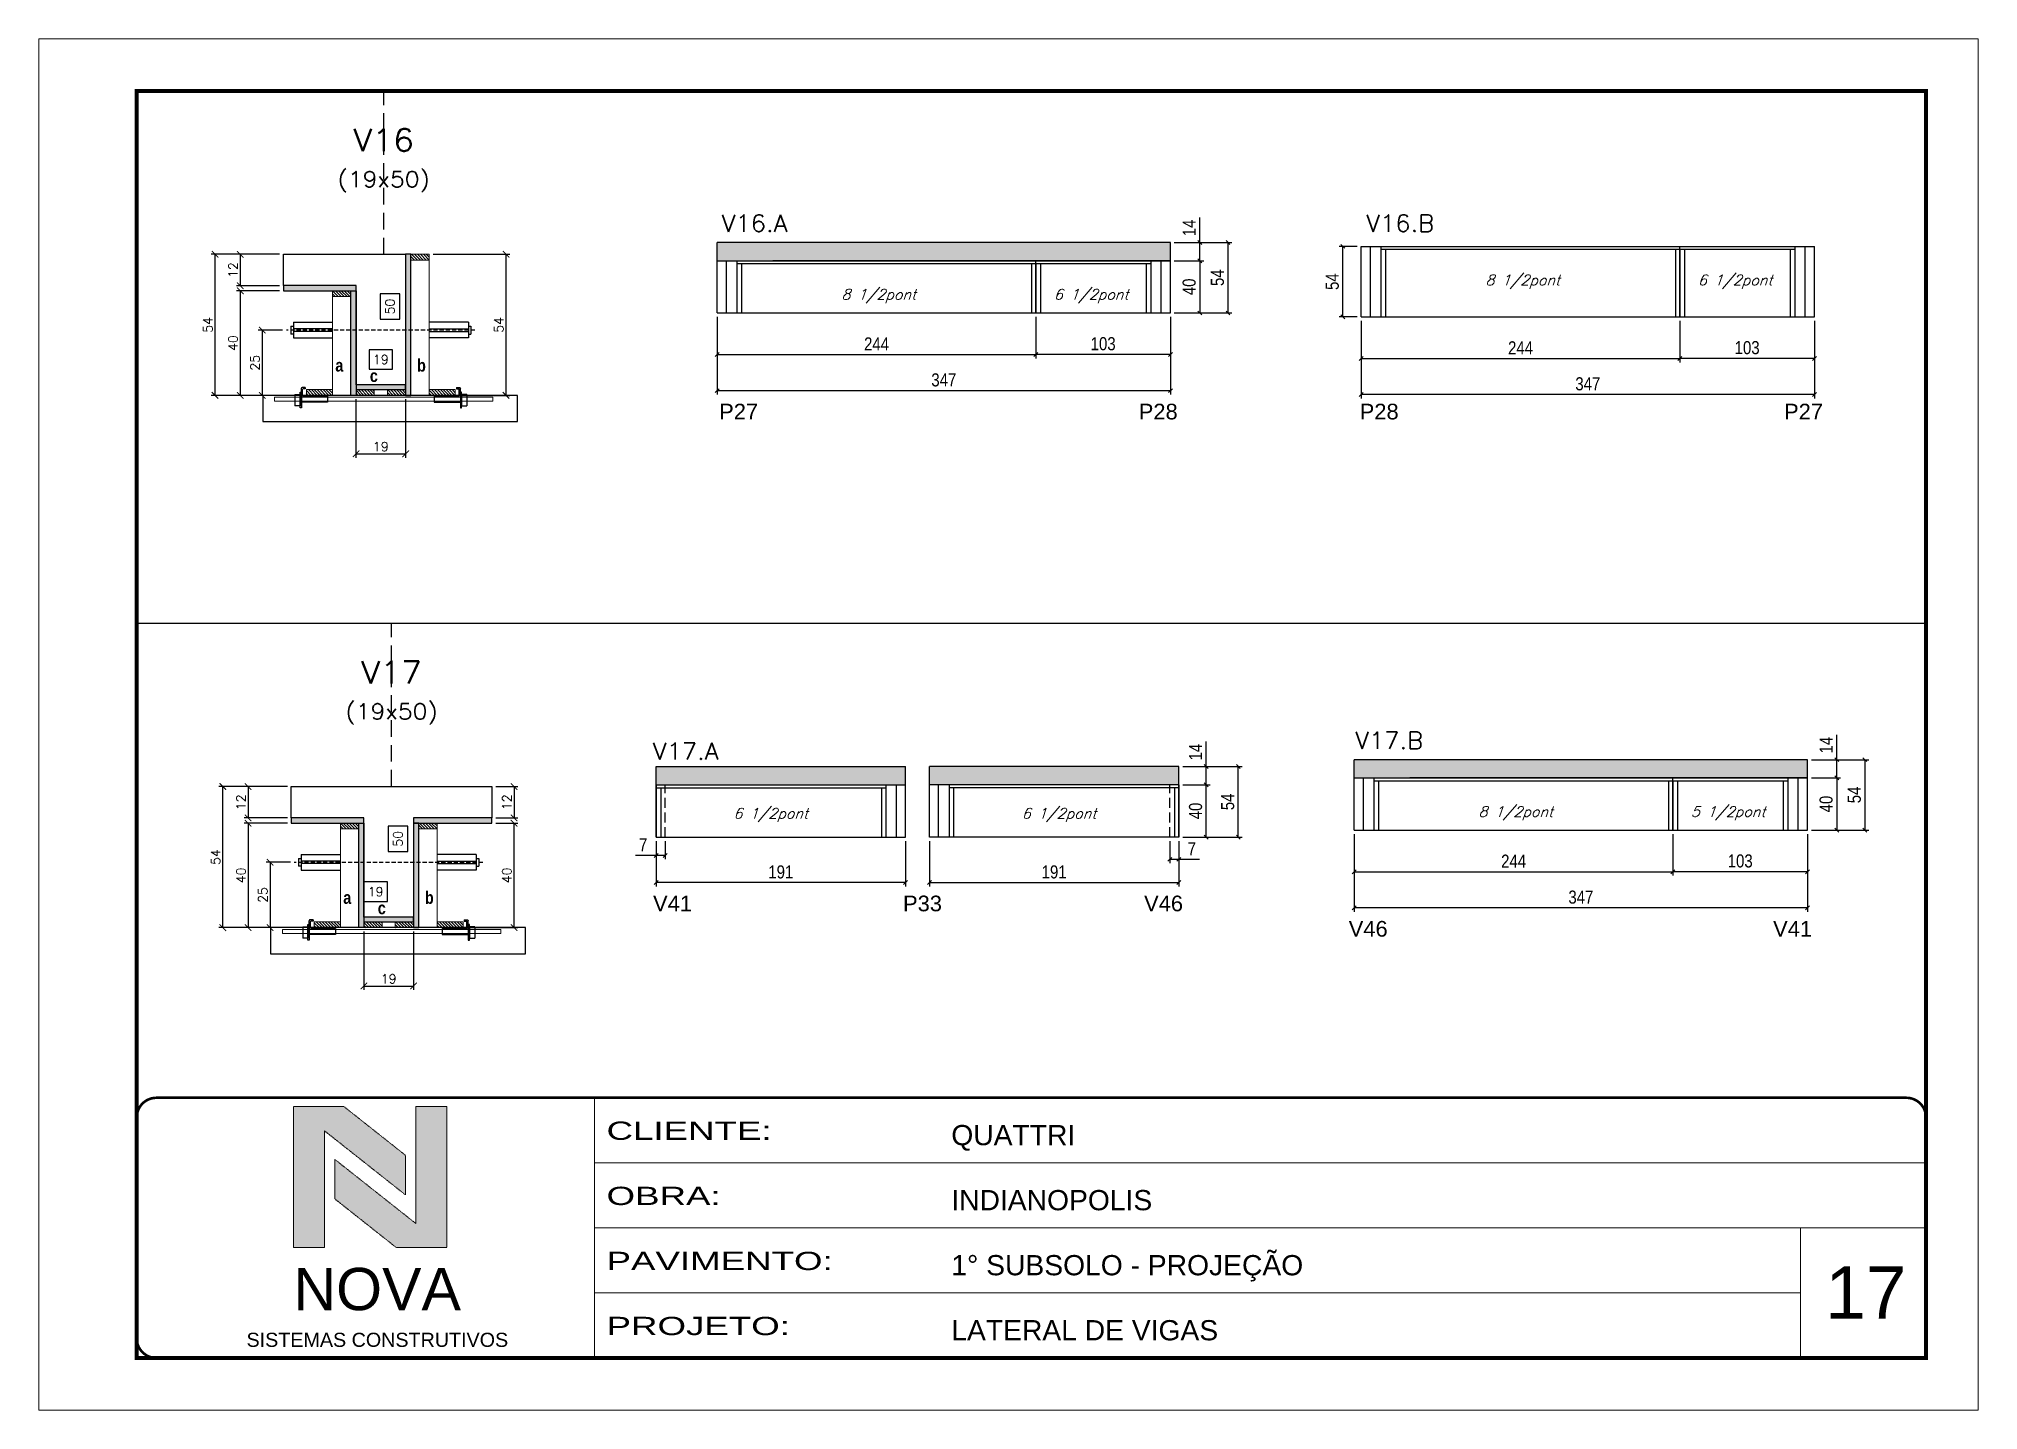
# Model space of a CAD drawing. Header units: millimetres. Extents: x 2921 to 9246, y 316 to 11751.
# Drawn here: x 2921 to 4406, y 4910 to 5960 of the extents above; entities that cross this region are included whole.
import ezdxf
from ezdxf.enums import TextEntityAlignment as Align

# ---------------------------------------------------------------- set-up
doc = ezdxf.new("R2010")
doc.units = ezdxf.units.MM
for name, pattern in [('CONTINUO', [0]), ('DASHED', [0.75, 0.5, -0.25]), ('HIDDEN', [9.525, 6.35, -3.175])]:
    doc.linetypes.add(name, pattern=pattern)
for name, color, linetype in [('1', 3, 'Continuous'), ('5', 5, 'Continuous'), ('8', 8, 'Continuous'), ('barrote', 251, 'Continuous'), ('COTA', 241, 'Continuous'), ('Cota Seção (2x)', 4, 'Continuous'), ('detalhes', 4, 'Continuous'), ('Hachura', 253, 'Continuous'), ('Painéis', 200, 'Continuous'), ('presilha', 1, 'Continuous'), ('SARR_2.2x7', 40, 'Continuous'), ('SARR_3.5x7', 81, 'Continuous'), ('TENSOR', 3, 'Continuous'), ('texto', 7, 'Continuous'), ('Texto de Titulo', 7, 'Continuous'), ('Texto Qtd Sarr', 242, 'Continuous')]:
    doc.layers.add(name, color=color, linetype=linetype)
for name, color, linetype, lineweight in [('CARIMBO', 255, 'Continuous', 9), ('CARIMBO-LEGENDA', 75, 'Continuous', 15), ('CONCRETO', 251, 'Continuous', 25), ('Folhas', 255, 'Continuous', 9), ('Madeira', 126, 'Continuous', 18), ('SARRAFO DE PRESSAO', 251, 'DASHED', 9), ('SCO-___-LAJ', 2, 'Continuous', 0), ('Texto Seção', 7, 'Continuous', 15)]:
    doc.layers.add(name, color=color, linetype=linetype, lineweight=lineweight)
doc.styles.add('arial', font='arial.ttf')
doc.styles.add('COTA TECNICA', font='techl___.ttf', dxfattribs={"height": 10})
doc.styles.add('COTA TECNICA-50', font='techl___.ttf', dxfattribs={"height": 10})
doc.styles.add('REGUA-120', font='ROMANS.shx', dxfattribs={"height": 15})
doc.styles.add('Romans', font='romans.shx')
doc.styles.get("Standard").update_dxf_attribs({"font": 'arial.ttf'})
doc.styles.add('TECNICA', font='techb___.ttf', dxfattribs={"height": 10})
doc.styles.add('Tecnologia', font='')
doc.styles.get('Tecnologia').set_extended_font_data('Forgotten Futurist')
doc.dimstyles.new('COTA PAINEL-50', dxfattribs={"dimtxt": 10, "dimasz": 3, "dimexe": 3, "dimexo": 3, "dimgap": 3, "dimtad": 1, "dimdec": 1, "dimzin": 12, "dimdsep": 46, "dimtxsty": 'COTA TECNICA-50', "dimblk1": 'OBLIQUE', "dimblk2": 'OBLIQUE', "dimsah": 1, "dimcen": 0.9, "dimclrd": 4, "dimclre": 4, "dimclrt": 240, "dimadec": 1, "dimazin": 3, "dimtfac": 1, "dimtdec": 1, "dimtmove": 0, "dimatfit": 3, "dimfxl": 1, "dimtolj": 1, "dimtzin": 12, "dimarcsym": 0})
doc.dimstyles.new('Cota Seção (2x)', dxfattribs={"dimtxt": 7, "dimasz": 5, "dimexe": 3, "dimexo": 3, "dimgap": 2, "dimtad": 3, "dimdec": 1, "dimlfac": 0.5, "dimzin": 12, "dimdsep": 46, "dimtxsty": 'Romans', "dimblk": 'ARCHTICK', "dimcen": 0, "dimclrd": 4, "dimclre": 4, "dimclrt": 1, "dimadec": 1, "dimazin": 3, "dimtfac": 1, "dimtdec": 1, "dimtmove": 0, "dimatfit": 3, "dimldrblk": 'OBLIQUE', "dimfxl": 1, "dimtolj": 1, "dimtzin": 12, "dimarcsym": 0})
doc.dimstyles.new('Cota Seção interna', dxfattribs={"dimtxt": 7, "dimasz": 6, "dimexe": 0.18, "dimexo": 2, "dimgap": -4, "dimtad": 3, "dimdec": 1, "dimlfac": 0.5, "dimzin": 12, "dimdsep": 46, "dimtxsty": 'Romans', "dimblk": 'ARCHTICK', "dimcen": 0.09, "dimse1": 1, "dimse2": 1, "dimsd1": 1, "dimsd2": 1, "dimclrd": 180, "dimclre": 5, "dimclrt": 1, "dimadec": 0, "dimazin": 3, "dimtfac": 1, "dimtdec": 1, "dimtofl": 0, "dimtmove": 0, "dimatfit": 3, "dimldrblk": 'ARCHTICK', "dimfxl": 1, "dimtolj": 1, "dimtzin": 0, "dimarcsym": 0})
doc.dimstyles.new('PAINEL', dxfattribs={"dimtxt": 10, "dimasz": 3, "dimexe": 3, "dimexo": 3, "dimgap": 3, "dimtad": 1, "dimdec": 1, "dimzin": 12, "dimdsep": 46, "dimtxsty": 'COTA TECNICA', "dimblk1": 'OBLIQUE', "dimblk2": 'OBLIQUE', "dimsah": 1, "dimcen": 0.9, "dimclrd": 4, "dimclre": 4, "dimclrt": 240, "dimadec": 1, "dimazin": 3, "dimtfac": 1, "dimtdec": 1, "dimtmove": 0, "dimatfit": 3, "dimfxl": 1, "dimtolj": 1, "dimtzin": 12, "dimarcsym": 0})
pattern_1 = [(315, (26120.6622, -2542.419), (1.12253202, 1.12253202), [])]
pattern_2 = [(50, (1707.0917, -11152.8307), (5.4655401, -0.4781726), [0.5715, -6.2865]), (355, (1707.0917, -11152.8307), (-1.0573026, 5.7317054), [0.4572, -5.0292175]), (100.451445, (1707.547, -11152.8705), (4.4082374, 5.2535326), [0.4857003, -5.3427073]), (46.1842, (1707.092, -11151.3067), (8.1323712, -1.2612698), [0.85725, -9.42975]), (96.63556, (1707.769, -11151.412), (7.122124, 7.4227837), [0.7285507, -8.0140682]), (351.18415, (1707.092, -11151.307), (7.122124, 7.4227837), [0.685799, -7.543792]), (21, (1707.8537, -11151.6877), (4.5484317, -3.067956), [0.5715, -6.2865]), (326, (1707.8537, -11151.6877), (1.8540609, 5.525639), [0.4572, -5.0292]), (71.451445, (1708.2327, -11151.9433), (6.4024926, 2.457683), [0.4857003, -5.3426981]), (37.5, (1707.0917, -11152.8307), (0.0926581, 2.53665117), [0, -4.96824, 0, -5.1054, 0, -5.04825]), (7.5, (1707.0917, -11152.8307), (2.00458988, 3.00541724), [0, -2.91084, 0, -4.85394, 0, -1.92405]), (327.5, (1705.3924, -11152.8307), (4.06771786, -0.17186232), [0, -1.905, 0, -5.9436, 0, -7.8867]), (317.5, (1704.6304, -11152.8307), (4.44387544, 0.7627947), [0, -2.4765, 0, -3.94716, 0, -5.6007])]
pattern_3 = [(315, (26126.7079, -2949.9232), (1.12253202, 1.12253202), [])]

msp = doc.modelspace()

# ---------------------------------------------------------------- texts
at = {"layer": '5', "linetype": 'Continuous'}
for s, rotation, p in [('P27', 0.00004, (3442.07, 5668.81)), ('P28', 0.00004, (3763.37, 5668.81)), ('P28', 0.00004, (3932.55, 5668.81)), ('P27', 0.00004, (4257.48, 5668.81)), ('V41', 0.00004, (3391.47, 5292.21)), ('P33', 0.00004, (3582.87, 5292.21)), ('V46', 359.99996, (3767.44, 5292.21)), ('V46', 0.00004, (3924.14, 5272.8)), ('V41', 0.00004, (4249.07, 5272.8))]:
    msp.add_text(s, height=12, rotation=rotation, dxfattribs=at).set_placement(p)
at = {"layer": 'CARIMBO', "style": 'arial'}
msp.add_text('17', height=40, dxfattribs=at).set_placement((4288.99, 4980.37))
at = {"layer": 'detalhes', "style": 'TECNICA'}
for s, p in [('a', (3148.21, 5705.43)), ('c', (3174.64, 5697.46)), ('b', (3210.76, 5705.41)), ('a', (3154.26, 5297.92)), ('b', (3216.8, 5297.91)), ('c', (3180.69, 5289.96))]:
    msp.add_text(s, height=9.6, dxfattribs=at).set_placement(p)
at = {"layer": 'texto', "color": 2, "char_height": 8, "attachment_point": 5, "style": 'Romans'}
for s, insert in [('{\\Q19;\\C256;8 1/2pont}', (4057.41, 5774.22)), ('{\\Q19;\\C256;6 1/2pont}', (4220.02, 5774.22)), ('{\\Q19;\\C256;8 1/2pont}', (3564.32, 5763.24)), ('{\\Q19;\\C256;6 1/2pont}', (3726.93, 5763.24)), ('{\\Q19;\\C256;6 1/2pont}', (3481.58, 5365.91)), ('{\\Q19;\\C256;6 1/2pont}', (3702.35, 5365.91)), ('{\\Q19;\\C256;8 1/2pont}', (4052.05, 5367.22)), ('{\\Q19;\\C256;5 1/2pont}', (4214.66, 5367.22))]:
    msp.add_mtext(s, dxfattribs=dict(at, insert=insert))
at = {"layer": 'Texto Seção', "style": 'REGUA-120', "width": 1.05}
for s, p in [('V16.A', (3444.06, 5812.51)), ('V16.B', (3937.56, 5812.51)), ('V17.A', (3391.35, 5408.31)), ('V17.B', (3929.15, 5416.49))]:
    msp.add_text(s, height=13, dxfattribs=at).set_placement(p)

# ---------------------------------------------------------------- blocks, each defined once
blk = doc.blocks.new('A$C64660E27')
at = {"layer": 'COTA', "true_color": 0x1a1a1a}
h = blk.add_hatch(color=250, dxfattribs=at)
h.dxf.hatch_style = 1
h.paths.add_polyline_path([(185.4, -11.6), (142.4, -11.6), (142.4, -131.6), (168.8, -131.6), (168.8, -32.2), (237.7, -86.7), (237.7, -53)])
at = {"layer": 'COTA'}
h = blk.add_hatch(color=20, dxfattribs=at)
h.dxf.hatch_style = 1
h.paths.add_polyline_path([(273, -11.4), (246.6, -11.4), (246.6, -111.1), (177.7, -56.6), (177.7, -90.2), (230, -131.6), (273, -131.6)])
for p, q in [((142.4, -131.6), (142.4, -11.6)), ((142.4, -11.6), (185.4, -11.6)), ((185.4, -11.6), (237.7, -53)), ((273, -11.4), (246.6, -11.4)), ((246.6, -111.1), (246.6, -11.4)), ((273, -11.4), (273, -131.6)), ((168.8, -32.2), (237.7, -86.7)), ((168.8, -131.6), (168.8, -32.2)), ((246.6, -111.1), (177.7, -56.6)), ((177.7, -90.2), (177.7, -56.6)), ((237.7, -86.7), (237.7, -53)), ((230, -131.6), (177.7, -90.2)), ((142.4, -131.6), (168.8, -131.6)), ((273, -131.6), (230, -131.6))]:
    blk.add_line(p, q)
at = {"layer": 'CARIMBO-LEGENDA', "color": 7, "linetype": 'Continuous', "ltscale": 100, "style": 'arial'}
blk.add_text('NOVA', height=36, dxfattribs=at).set_placement((142.4, -184.8))
at = {"layer": 'CARIMBO-LEGENDA', "color": 7, "linetype": 'Continuous', "style": 'arial'}
blk.add_text('SISTEMAS CONSTRUTIVOS', height=12, dxfattribs=at).set_placement((102.5, -216))
blk = doc.blocks.new('9999999999')
at = {"color": 30, "linetype": 'CONTINUO'}
for p, q in [((98564.6, 34230.2), (98564.6, 34429.4)), ((98564.6, 34379.6), (99584, 34379.6)), ((98564.6, 34329.8), (99488, 34329.8)), ((99584, 34329.8), (99488, 34329.8)), ((99488, 34329.8), (99488, 34230.2)), ((98564.6, 34280), (99488, 34280))]:
    blk.add_line(p, q, dxfattribs=at)
at = {"color": 30, "linetype": 'CONTINUO', "const_width": 2}
blk.add_lwpolyline([(99584, 34230.2), (99584, 34414.4, 0.414214), (99569, 34429.4), (98229, 34429.4, 0.414214), (98214, 34414.4), (98214, 34245.2, 0.414214), (98229, 34230.2), (99584, 34230.2)], format="xyb", dxfattribs=at)
at = {"layer": 'Folhas'}
blk.add_lwpolyline([(98139, 34190.2), (99624, 34190.2), (99624, 35240.2), (98139, 35240.2)], close=True, dxfattribs=at)
at = {"layer": 'Folhas', "color": 30, "const_width": 3}
blk.add_lwpolyline([(98214, 34230.2), (99584, 34230.2), (99584, 35200.2), (98214, 35200.2)], close=True, dxfattribs=at)
at = {"xscale": 0.9, "yscale": 0.9, "zscale": 0.9}
blk.add_blockref('A$C64660E27', (98205.8, 34433.1), dxfattribs=at)
at = {"color": 7, "linetype": 'Continuous', "ltscale": 5, "style": 'arial'}
for s, height, p in [('QUATTRI', 15.48, (98837.7, 34393.1)), ('INDIANOPOLIS', 15.483, (98837.7, 34343.3)), ('1° SUBSOLO - PROJEÇÃO', 15.483, (98837.7, 34293.5)), ('LATERAL DE VIGAS', 15.483, (98837.7, 34243.7))]:
    blk.add_text(s, height=height, dxfattribs=at).set_placement(p)
at = {"layer": 'Folhas', "color": 7, "style": 'Tecnologia', "width": 1.5}
for s, p in [('CLIENTE:', (98573.7, 34397.2)), ('OBRA:', (98573.7, 34347.3)), ('PAVIMENTO:', (98573.7, 34297.5)), ('PROJETO:', (98573.7, 34247.7))]:
    blk.add_text(s, height=14, dxfattribs=at).set_placement(p)
blk = doc.blocks.new('_Oblique')
at = {"layer": '1', "color": 0, "lineweight": -2}
blk.add_line((-0.5, -0.5), (0.5, 0.5), dxfattribs=at)
blk = doc.blocks.new('*D104')
at = {"layer": 'COTA', "color": 4, "linetype": 'ByBlock', "lineweight": -2, "transparency": 16777216}
for p, q in [((3933.7, 5744.3), (3933.7, 5712.5)), ((4177.7, 5744.3), (4177.7, 5712.5)), ((3933.7, 5715.5), (4177.7, 5715.5))]:
    blk.add_line(p, q, dxfattribs=at)
at = {"layer": 'Defpoints', "color": 0, "linetype": 'ByBlock', "transparency": 16777216}
for p in [(3933.7, 5747.3), (4177.7, 5747.3), (4177.7, 5715.5)]:
    blk.add_point(p, dxfattribs=at)
at = {"layer": 'COTA', "color": 4, "linetype": 'ByBlock', "lineweight": -2, "transparency": 16777216, "xscale": 3, "yscale": 3, "zscale": 3, "rotation": 180}
blk.add_blockref('_Oblique', (3933.7, 5715.5), dxfattribs=at)
at = {"layer": 'COTA', "color": 4, "linetype": 'ByBlock', "lineweight": -2, "transparency": 16777216, "xscale": 3, "yscale": 3, "zscale": 3}
blk.add_blockref('_Oblique', (4177.7, 5715.5), dxfattribs=at)
at = {"layer": 'COTA', "color": 240, "linetype": 'ByBlock', "transparency": 16777216, "insert": (4055.7, 5723.6), "char_height": 10, "width": 165.595, "attachment_point": 5, "style": 'COTA TECNICA'}
blk.add_mtext('\\A1;244 ', dxfattribs=at)
blk = doc.blocks.new('*D105')
at = {"layer": 'COTA', "color": 4, "lineweight": -2, "transparency": 16777216}
for p, q in [((4177.7, 5744.3), (4177.7, 5712.5)), ((4280.7, 5744.3), (4280.7, 5712.5)), ((4280.7, 5715.5), (4177.7, 5715.5))]:
    blk.add_line(p, q, dxfattribs=at)
at = {"layer": 'Defpoints', "color": 0, "transparency": 16777216}
for p in [(4177.7, 5747.3), (4280.7, 5747.3), (4177.7, 5715.5)]:
    blk.add_point(p, dxfattribs=at)
at = {"layer": 'COTA', "color": 4, "lineweight": -2, "transparency": 16777216, "xscale": 3, "yscale": 3, "zscale": 3, "rotation": 180}
blk.add_blockref('_Oblique', (4177.7, 5715.5), dxfattribs=at)
at = {"layer": 'COTA', "color": 4, "lineweight": -2, "transparency": 16777216, "xscale": 3, "yscale": 3, "zscale": 3}
blk.add_blockref('_Oblique', (4280.7, 5715.5), dxfattribs=at)
at = {"layer": 'COTA', "color": 240, "transparency": 16777216, "insert": (4229.2, 5723.7), "char_height": 10, "attachment_point": 5, "style": 'COTA TECNICA'}
blk.add_mtext('\\A1;103', dxfattribs=at)
blk = doc.blocks.new('*D106')
at = {"layer": 'Defpoints', "color": 0, "transparency": 16777216}
for p in [(4280.7, 5747.3), (3933.7, 5715.5), (3933.7, 5687.8)]:
    blk.add_point(p, dxfattribs=at)
at = {"layer": 'Painéis', "color": 4, "lineweight": -2, "transparency": 16777216}
for p, q in [((4280.7, 5744.3), (4280.7, 5684.8)), ((3933.7, 5712.5), (3933.7, 5684.8)), ((4280.7, 5687.8), (3933.7, 5687.8))]:
    blk.add_line(p, q, dxfattribs=at)
at = {"layer": 'Painéis', "color": 4, "lineweight": -2, "transparency": 16777216, "xscale": 3, "yscale": 3, "zscale": 3, "rotation": 180}
blk.add_blockref('_Oblique', (3933.7, 5687.8), dxfattribs=at)
at = {"layer": 'Painéis', "color": 4, "lineweight": -2, "transparency": 16777216, "xscale": 3, "yscale": 3, "zscale": 3}
blk.add_blockref('_Oblique', (4280.7, 5687.8), dxfattribs=at)
at = {"layer": 'Painéis', "color": 240, "lineweight": 5, "transparency": 16777216, "insert": (4107.2, 5696), "char_height": 10, "attachment_point": 5, "style": 'COTA TECNICA'}
blk.add_mtext('\\A1;347', dxfattribs=at)
blk = doc.blocks.new('*D896')
at = {"layer": 'Defpoints', "color": 0, "transparency": 16777216}
for p in [(3919.7, 5801.3), (3933.7, 5801.3), (3933.7, 5747.3)]:
    blk.add_point(p, dxfattribs=at)
at = {"layer": 'Painéis', "color": 4, "lineweight": -2, "transparency": 16777216}
for p, q in [((3930.7, 5801.3), (3916.7, 5801.3)), ((3919.7, 5747.3), (3919.7, 5801.3)), ((3930.7, 5747.3), (3916.7, 5747.3))]:
    blk.add_line(p, q, dxfattribs=at)
at = {"layer": 'Painéis', "color": 4, "lineweight": -2, "transparency": 16777216, "xscale": 3, "yscale": 3, "zscale": 3}
for p, rotation in [((3919.7, 5801.3), 90), ((3919.7, 5747.3), 270)]:
    blk.add_blockref('_Oblique', p, dxfattribs=dict(at, rotation=rotation))
at = {"layer": 'Painéis', "color": 240, "lineweight": 5, "transparency": 16777216, "insert": (3911.6, 5774.3), "char_height": 10, "attachment_point": 5, "rotation": 90, "style": 'COTA TECNICA'}
blk.add_mtext('\\A1;54', dxfattribs=at)
blk = doc.blocks.new('*D107')
at = {"layer": 'COTA', "color": 4, "linetype": 'ByBlock', "lineweight": -2, "transparency": 16777216}
for p, q in [((3440.6, 5747.3), (3440.6, 5715.5)), ((3684.6, 5747.3), (3684.6, 5715.5)), ((3440.6, 5718.5), (3684.6, 5718.5))]:
    blk.add_line(p, q, dxfattribs=at)
at = {"layer": 'Defpoints', "color": 0, "linetype": 'ByBlock', "transparency": 16777216}
for p in [(3440.6, 5750.3), (3684.6, 5750.3), (3684.6, 5718.5)]:
    blk.add_point(p, dxfattribs=at)
at = {"layer": 'COTA', "color": 4, "linetype": 'ByBlock', "lineweight": -2, "transparency": 16777216, "xscale": 3, "yscale": 3, "zscale": 3, "rotation": 180}
blk.add_blockref('_Oblique', (3440.6, 5718.5), dxfattribs=at)
at = {"layer": 'COTA', "color": 4, "linetype": 'ByBlock', "lineweight": -2, "transparency": 16777216, "xscale": 3, "yscale": 3, "zscale": 3}
blk.add_blockref('_Oblique', (3684.6, 5718.5), dxfattribs=at)
at = {"layer": 'COTA', "color": 240, "linetype": 'ByBlock', "transparency": 16777216, "insert": (3562.6, 5726.6), "char_height": 10, "width": 165.595, "attachment_point": 5, "style": 'COTA TECNICA'}
blk.add_mtext('\\A1;244 ', dxfattribs=at)
blk = doc.blocks.new('*D120')
at = {"layer": 'COTA', "color": 4, "lineweight": -2, "transparency": 16777216}
for p, q in [((3684.6, 5747.3), (3684.6, 5715.5)), ((3787.6, 5747.3), (3787.6, 5715.5)), ((3787.6, 5718.5), (3684.6, 5718.5))]:
    blk.add_line(p, q, dxfattribs=at)
at = {"layer": 'Defpoints', "color": 0, "transparency": 16777216}
for p in [(3684.6, 5750.3), (3787.6, 5750.3), (3684.6, 5718.5)]:
    blk.add_point(p, dxfattribs=at)
at = {"layer": 'COTA', "color": 4, "lineweight": -2, "transparency": 16777216, "xscale": 3, "yscale": 3, "zscale": 3, "rotation": 180}
blk.add_blockref('_Oblique', (3684.6, 5718.5), dxfattribs=at)
at = {"layer": 'COTA', "color": 4, "lineweight": -2, "transparency": 16777216, "xscale": 3, "yscale": 3, "zscale": 3}
blk.add_blockref('_Oblique', (3787.6, 5718.5), dxfattribs=at)
at = {"layer": 'COTA', "color": 240, "transparency": 16777216, "insert": (3736.1, 5726.7), "char_height": 10, "attachment_point": 5, "style": 'COTA TECNICA'}
blk.add_mtext('\\A1;103', dxfattribs=at)
blk = doc.blocks.new('*D121')
at = {"layer": 'Defpoints', "color": 0, "transparency": 16777216}
for p in [(3787.6, 5750.3), (3440.6, 5718.5), (3440.6, 5690.8)]:
    blk.add_point(p, dxfattribs=at)
at = {"layer": 'Painéis', "color": 4, "lineweight": -2, "transparency": 16777216}
for p, q in [((3787.6, 5747.3), (3787.6, 5687.8)), ((3440.6, 5715.5), (3440.6, 5687.8)), ((3787.6, 5690.8), (3440.6, 5690.8))]:
    blk.add_line(p, q, dxfattribs=at)
at = {"layer": 'Painéis', "color": 4, "lineweight": -2, "transparency": 16777216, "xscale": 3, "yscale": 3, "zscale": 3, "rotation": 180}
blk.add_blockref('_Oblique', (3440.6, 5690.8), dxfattribs=at)
at = {"layer": 'Painéis', "color": 4, "lineweight": -2, "transparency": 16777216, "xscale": 3, "yscale": 3, "zscale": 3}
blk.add_blockref('_Oblique', (3787.6, 5690.8), dxfattribs=at)
at = {"layer": 'Painéis', "color": 240, "lineweight": 5, "transparency": 16777216, "insert": (3614.1, 5699), "char_height": 10, "attachment_point": 5, "style": 'COTA TECNICA'}
blk.add_mtext('\\A1;347', dxfattribs=at)
blk = doc.blocks.new('*D122')
at = {"layer": 'COTA', "color": 4, "lineweight": -2, "transparency": 16777216}
for p, q in [((3790.6, 5790.3), (3813.1, 5790.3)), ((3810.1, 5790.3), (3810.1, 5750.3)), ((3790.6, 5750.3), (3813.1, 5750.3))]:
    blk.add_line(p, q, dxfattribs=at)
at = {"layer": 'Defpoints', "color": 0, "transparency": 16777216}
for p in [(3787.6, 5790.3), (3787.6, 5750.3), (3810.1, 5750.3)]:
    blk.add_point(p, dxfattribs=at)
at = {"layer": 'COTA', "color": 4, "lineweight": -2, "transparency": 16777216, "xscale": 3, "yscale": 3, "zscale": 3}
for p, rotation in [((3810.1, 5790.3), 90), ((3810.1, 5750.3), 270)]:
    blk.add_blockref('_Oblique', p, dxfattribs=dict(at, rotation=rotation))
at = {"layer": 'COTA', "color": 240, "transparency": 16777216, "insert": (3802, 5770.3), "char_height": 10, "attachment_point": 5, "rotation": 90, "style": 'COTA TECNICA-50'}
blk.add_mtext('\\A1;40', dxfattribs=at)
blk = doc.blocks.new('*D123')
at = {"layer": 'COTA', "color": 4, "lineweight": -2, "transparency": 16777216}
for p, q in [((3810.1, 5804.3), (3810.1, 5823.4)), ((3790.6, 5804.3), (3813.1, 5804.3)), ((3810.1, 5790.3), (3810.1, 5804.3)), ((3790.6, 5790.3), (3813.1, 5790.3))]:
    blk.add_line(p, q, dxfattribs=at)
at = {"layer": 'Defpoints', "color": 0, "transparency": 16777216}
for p in [(3787.6, 5804.3), (3810.1, 5804.3), (3787.6, 5790.3)]:
    blk.add_point(p, dxfattribs=at)
at = {"layer": 'COTA', "color": 4, "lineweight": -2, "transparency": 16777216, "xscale": 3, "yscale": 3, "zscale": 3}
for p, rotation in [((3810.1, 5804.3), 90), ((3810.1, 5790.3), 270)]:
    blk.add_blockref('_Oblique', p, dxfattribs=dict(at, rotation=rotation))
at = {"layer": 'COTA', "color": 240, "transparency": 16777216, "insert": (3802, 5815.4), "char_height": 10, "attachment_point": 5, "rotation": 90, "style": 'COTA TECNICA-50'}
blk.add_mtext('\\A1;14', dxfattribs=at)
blk = doc.blocks.new('*D124')
at = {"layer": 'COTA', "color": 4, "lineweight": -2, "transparency": 16777216}
for p, q in [((3790.6, 5804.3), (3834.7, 5804.3)), ((3831.7, 5804.3), (3831.7, 5750.3)), ((3790.6, 5750.3), (3834.7, 5750.3))]:
    blk.add_line(p, q, dxfattribs=at)
at = {"layer": 'Defpoints', "color": 0, "transparency": 16777216}
for p in [(3787.6, 5804.3), (3787.6, 5750.3), (3831.7, 5750.3)]:
    blk.add_point(p, dxfattribs=at)
at = {"layer": 'COTA', "color": 4, "lineweight": -2, "transparency": 16777216, "xscale": 3, "yscale": 3, "zscale": 3}
for p, rotation in [((3831.7, 5804.3), 90), ((3831.7, 5750.3), 270)]:
    blk.add_blockref('_Oblique', p, dxfattribs=dict(at, rotation=rotation))
at = {"layer": 'COTA', "color": 240, "transparency": 16777216, "insert": (3823.6, 5777.3), "char_height": 10, "attachment_point": 5, "rotation": 90, "style": 'COTA TECNICA-50'}
blk.add_mtext('\\A1;54', dxfattribs=at)
blk = doc.blocks.new('titulo1')
at = {"layer": 'Defpoints', "color": 252, "linetype": 'HIDDEN', "ltscale": 2}
blk.add_line((0, 0), (0, 125), dxfattribs=at)
at = {"layer": 'Defpoints', "style": 'Romans', "oblique": 15}
blk.add_attdef('FOLHA', text='', height=10, dxfattribs=at).set_placement((0, 15.6), align=Align.MIDDLE_CENTER)
at = {"layer": 'Texto Qtd Sarr', "color": 3, "style": 'Romans', "oblique": 15}
for tag, height, p in [('TITULO', 17, (0, 71.4)), ('SEÇÃO', 12, (0, 41.5))]:
    blk.add_attdef(tag, text='', height=height, dxfattribs=at).set_placement(p, align=Align.MIDDLE_CENTER)
blk = doc.blocks.new('_ArchTick')
at = {"color": 0, "linetype": 'ByBlock', "const_width": 0.15}
blk.add_lwpolyline([(-0.5, -0.5), (0.5, 0.5)], dxfattribs=at)
blk = doc.blocks.new('*D125')
at = {"layer": 'COTA', "color": 4, "lineweight": -2, "transparency": 16777216}
for p, q in [((3105.4, 5795.2), (3053.1, 5795.2)), ((3056.1, 5687.2), (3056.1, 5795.2)), ((3127.4, 5687.2), (3053.1, 5687.2))]:
    blk.add_line(p, q, dxfattribs=at)
at = {"layer": 'Defpoints', "color": 0, "transparency": 16777216}
for p in [(3056.1, 5795.2), (3108.4, 5795.2), (3130.4, 5687.2)]:
    blk.add_point(p, dxfattribs=at)
at = {"layer": 'COTA', "color": 4, "lineweight": -2, "transparency": 16777216, "xscale": 5, "yscale": 5, "zscale": 5}
for p, rotation in [((3056.1, 5795.2), 90), ((3056.1, 5687.2), 270)]:
    blk.add_blockref('_ArchTick', p, dxfattribs=dict(at, rotation=rotation))
at = {"layer": 'COTA', "color": 1, "transparency": 16777216, "insert": (3050.6, 5741.2), "char_height": 7, "attachment_point": 5, "rotation": 90, "style": 'Romans'}
blk.add_mtext('\\A1;54', dxfattribs=at)
blk = doc.blocks.new('*D126')
at = {"layer": 'COTA', "color": 4, "lineweight": -2, "transparency": 16777216}
for p, q in [((3223, 5795.2), (3281.9, 5795.2)), ((3278.9, 5687.2), (3278.9, 5795.2)), ((3238.6, 5687.2), (3281.9, 5687.2))]:
    blk.add_line(p, q, dxfattribs=at)
at = {"layer": 'Defpoints', "color": 0, "transparency": 16777216}
for p in [(3220, 5795.2), (3278.9, 5795.2), (3235.6, 5687.2)]:
    blk.add_point(p, dxfattribs=at)
at = {"layer": 'COTA', "color": 4, "lineweight": -2, "transparency": 16777216, "xscale": 5, "yscale": 5, "zscale": 5}
for p, rotation in [((3278.9, 5795.2), 90), ((3278.9, 5687.2), 270)]:
    blk.add_blockref('_ArchTick', p, dxfattribs=dict(at, rotation=rotation))
at = {"layer": 'COTA', "color": 1, "transparency": 16777216, "insert": (3273.4, 5741.2), "char_height": 7, "attachment_point": 5, "rotation": 90, "style": 'Romans'}
blk.add_mtext('\\A1;54', dxfattribs=at)
blk = doc.blocks.new('*D127')
at = {"layer": 'Cota Seção (2x)', "color": 180, "lineweight": -2, "transparency": 16777216}
for p, q in [((3197.5, 5764.9), (3182.5, 5764.9)), ((3182.5, 5764.9), (3182.5, 5745.6)), ((3197.5, 5745.6), (3197.5, 5764.9)), ((3182.5, 5745.6), (3197.5, 5745.6))]:
    blk.add_line(p, q, dxfattribs=at)
at = {"layer": 'Defpoints', "color": 0, "transparency": 16777216}
for p in [(3201.5, 5795.2), (3213, 5795.2), (3213, 5695.2)]:
    blk.add_point(p, dxfattribs=at)
at = {"layer": 'Cota Seção (2x)', "color": 1, "transparency": 16777216, "insert": (3190, 5755.2), "char_height": 7, "attachment_point": 5, "rotation": 90, "style": 'Romans'}
blk.add_mtext('\\A1;50', dxfattribs=at)
blk = doc.blocks.new('*D128')
at = {"layer": 'COTA', "color": 4, "lineweight": -2, "transparency": 16777216}
for p, q in [((3105.4, 5795.2), (3072.4, 5795.2)), ((3075.4, 5795.2), (3075.4, 5771.2)), ((3105.4, 5771.2), (3072.4, 5771.2))]:
    blk.add_line(p, q, dxfattribs=at)
at = {"layer": 'Defpoints', "color": 0, "transparency": 16777216}
for p in [(3108.4, 5795.2), (3075.4, 5771.2), (3108.4, 5771.2)]:
    blk.add_point(p, dxfattribs=at)
at = {"layer": 'COTA', "color": 4, "lineweight": -2, "transparency": 16777216, "xscale": 5, "yscale": 5, "zscale": 5}
for p, rotation in [((3075.4, 5795.2), 90), ((3075.4, 5771.2), 270)]:
    blk.add_blockref('_ArchTick', p, dxfattribs=dict(at, rotation=rotation))
at = {"layer": 'COTA', "color": 1, "transparency": 16777216, "insert": (3069.9, 5783.2), "char_height": 7, "attachment_point": 5, "rotation": 90, "style": 'Romans'}
blk.add_mtext('\\A1;12', dxfattribs=at)
blk = doc.blocks.new('*D129')
at = {"layer": 'COTA', "color": 4, "lineweight": -2, "transparency": 16777216}
for p, q in [((3105.4, 5767.2), (3072.4, 5767.2)), ((3075.4, 5767.2), (3075.4, 5687.2)), ((3127.4, 5687.2), (3072.4, 5687.2))]:
    blk.add_line(p, q, dxfattribs=at)
at = {"layer": 'Defpoints', "color": 0, "transparency": 16777216}
for p in [(3108.4, 5767.2), (3075.4, 5687.2), (3130.4, 5687.2)]:
    blk.add_point(p, dxfattribs=at)
at = {"layer": 'COTA', "color": 4, "lineweight": -2, "transparency": 16777216, "xscale": 5, "yscale": 5, "zscale": 5}
for p, rotation in [((3075.4, 5767.2), 90), ((3075.4, 5687.2), 270)]:
    blk.add_blockref('_ArchTick', p, dxfattribs=dict(at, rotation=rotation))
at = {"layer": 'COTA', "color": 1, "transparency": 16777216, "insert": (3069.9, 5727.2), "char_height": 7, "attachment_point": 5, "rotation": 90, "style": 'Romans'}
blk.add_mtext('\\A1;40', dxfattribs=at)
blk = doc.blocks.new('PRESILHA METÁLICA 1')
at = {"layer": 'presilha'}
for p, q in [((0, 13), (6, 13)), ((0, 13), (0, 0)), ((6, 0), (0, 0)), ((6, 15.5), (7.5, 15.5)), ((6, -2.5), (6, 15.5)), ((6, 13), (6, 0)), ((7.5, 10.6), (7.5, 19.9)), ((7.5, 15.5), (7.5, -2.5)), ((37.5, 4.1), (7.5, 4.1)), ((12, 21), (8.6, 21)), ((9, 11.6), (9, 18.9)), ((12, 19.5), (9.6, 19.5)), ((37.5, 11), (9.6, 11)), ((12, 21), (12, 19.5)), ((37.5, 11), (37.5, 4.1)), ((7.5, -2.5), (6, -2.5))]:
    blk.add_line(p, q, dxfattribs=at)
for centre, radius, start, end in [((8.6, 19.9), 1.14, 90, 180), ((9.6, 18.9), 0.57, 90, 180), ((9.6, 11.6), 0.57, 180, 270)]:
    blk.add_arc(centre, radius, start, end, dxfattribs=at)
blk = doc.blocks.new('*D130')
at = {"layer": 'COTA', "color": 4, "lineweight": -2, "transparency": 16777216}
for p, q in [((3164, 5684.2), (3164, 5639.5)), ((3202, 5684.2), (3202, 5639.5)), ((3164, 5642.5), (3202, 5642.5))]:
    blk.add_line(p, q, dxfattribs=at)
at = {"layer": 'Defpoints', "color": 0, "transparency": 16777216}
for p in [(3164, 5687.2), (3202, 5687.2), (3202, 5642.5)]:
    blk.add_point(p, dxfattribs=at)
at = {"layer": 'COTA', "color": 4, "lineweight": -2, "transparency": 16777216, "xscale": 5, "yscale": 5, "zscale": 5, "rotation": 180}
blk.add_blockref('_ArchTick', (3164, 5642.5), dxfattribs=at)
at = {"layer": 'COTA', "color": 4, "lineweight": -2, "transparency": 16777216, "xscale": 5, "yscale": 5, "zscale": 5}
blk.add_blockref('_ArchTick', (3202, 5642.5), dxfattribs=at)
at = {"layer": 'COTA', "color": 1, "transparency": 16777216, "insert": (3183, 5648), "char_height": 7, "attachment_point": 5, "style": 'Romans'}
blk.add_mtext('\\A1;19', dxfattribs=at)
blk = doc.blocks.new('*D903')
at = {"layer": 'COTA', "color": 4, "lineweight": -2, "transparency": 16777216}
for p, q in [((3107.7, 5737.2), (3089.2, 5737.2)), ((3092.2, 5737.2), (3092.2, 5687.2)), ((3107.7, 5687.2), (3089.2, 5687.2))]:
    blk.add_line(p, q, dxfattribs=at)
at = {"layer": 'Defpoints', "color": 0, "transparency": 16777216}
for p in [(3110.7, 5737.2), (3092.2, 5687.2), (3110.7, 5687.2)]:
    blk.add_point(p, dxfattribs=at)
at = {"layer": 'COTA', "color": 4, "lineweight": -2, "transparency": 16777216, "xscale": 5, "yscale": 5, "zscale": 5}
for p, rotation in [((3092.2, 5737.2), 90), ((3092.2, 5687.2), 270)]:
    blk.add_blockref('_ArchTick', p, dxfattribs=dict(at, rotation=rotation))
at = {"layer": 'COTA', "color": 1, "transparency": 16777216, "insert": (3086.7, 5712.2), "char_height": 7, "attachment_point": 5, "rotation": 90, "style": 'Romans'}
blk.add_mtext('\\A1;25', dxfattribs=at)
blk = doc.blocks.new('*D131')
at = {"layer": 'Cota Seção (2x)', "color": 180, "lineweight": -2, "transparency": 16777216}
for p, q in [((3192, 5722.2), (3174, 5722.2)), ((3174, 5722.2), (3174, 5707.2)), ((3192, 5707.2), (3192, 5722.2)), ((3174, 5707.2), (3192, 5707.2))]:
    blk.add_line(p, q, dxfattribs=at)
at = {"layer": 'Defpoints', "color": 0, "transparency": 16777216}
for p in [(3202, 5703.2), (3164, 5687.2), (3202, 5687.2)]:
    blk.add_point(p, dxfattribs=at)
at = {"layer": 'Cota Seção (2x)', "color": 1, "transparency": 16777216, "insert": (3183, 5714.7), "char_height": 7, "attachment_point": 5, "style": 'Romans'}
blk.add_mtext('\\A1;19', dxfattribs=at)
blk = doc.blocks.new('*D132')
at = {"layer": 'COTA', "color": 4, "linetype": 'ByBlock', "lineweight": -2, "transparency": 16777216}
for p, q in [((3928.4, 5351.3), (3928.4, 5319.5)), ((4172.4, 5351.3), (4172.4, 5319.5)), ((3928.4, 5322.5), (4172.4, 5322.5))]:
    blk.add_line(p, q, dxfattribs=at)
at = {"layer": 'Defpoints', "color": 0, "linetype": 'ByBlock', "transparency": 16777216}
for p in [(3928.4, 5354.3), (4172.4, 5354.3), (4172.4, 5322.5)]:
    blk.add_point(p, dxfattribs=at)
at = {"layer": 'COTA', "color": 4, "linetype": 'ByBlock', "lineweight": -2, "transparency": 16777216, "xscale": 3, "yscale": 3, "zscale": 3, "rotation": 180}
blk.add_blockref('_Oblique', (3928.4, 5322.5), dxfattribs=at)
at = {"layer": 'COTA', "color": 4, "linetype": 'ByBlock', "lineweight": -2, "transparency": 16777216, "xscale": 3, "yscale": 3, "zscale": 3}
blk.add_blockref('_Oblique', (4172.4, 5322.5), dxfattribs=at)
at = {"layer": 'COTA', "color": 240, "linetype": 'ByBlock', "transparency": 16777216, "insert": (4050.4, 5330.6), "char_height": 10, "width": 165.595, "attachment_point": 5, "style": 'COTA TECNICA'}
blk.add_mtext('\\A1;244 ', dxfattribs=at)
blk = doc.blocks.new('*D133')
at = {"layer": 'COTA', "color": 4, "lineweight": -2, "transparency": 16777216}
for p, q in [((4172.4, 5351.3), (4172.4, 5319.5)), ((4275.4, 5351.3), (4275.4, 5319.5)), ((4275.4, 5322.5), (4172.4, 5322.5))]:
    blk.add_line(p, q, dxfattribs=at)
at = {"layer": 'Defpoints', "color": 0, "transparency": 16777216}
for p in [(4172.4, 5354.3), (4275.4, 5354.3), (4172.4, 5322.5)]:
    blk.add_point(p, dxfattribs=at)
at = {"layer": 'COTA', "color": 4, "lineweight": -2, "transparency": 16777216, "xscale": 3, "yscale": 3, "zscale": 3, "rotation": 180}
blk.add_blockref('_Oblique', (4172.4, 5322.5), dxfattribs=at)
at = {"layer": 'COTA', "color": 4, "lineweight": -2, "transparency": 16777216, "xscale": 3, "yscale": 3, "zscale": 3}
blk.add_blockref('_Oblique', (4275.4, 5322.5), dxfattribs=at)
at = {"layer": 'COTA', "color": 240, "transparency": 16777216, "insert": (4223.9, 5330.7), "char_height": 10, "attachment_point": 5, "style": 'COTA TECNICA'}
blk.add_mtext('\\A1;103', dxfattribs=at)
blk = doc.blocks.new('*D134')
at = {"layer": 'Defpoints', "color": 0, "transparency": 16777216}
for p in [(4275.4, 5354.3), (3928.4, 5322.5), (3928.4, 5294.8)]:
    blk.add_point(p, dxfattribs=at)
at = {"layer": 'Painéis', "color": 4, "lineweight": -2, "transparency": 16777216}
for p, q in [((4275.4, 5351.3), (4275.4, 5291.8)), ((3928.4, 5319.5), (3928.4, 5291.8)), ((4275.4, 5294.8), (3928.4, 5294.8))]:
    blk.add_line(p, q, dxfattribs=at)
at = {"layer": 'Painéis', "color": 4, "lineweight": -2, "transparency": 16777216, "xscale": 3, "yscale": 3, "zscale": 3, "rotation": 180}
blk.add_blockref('_Oblique', (3928.4, 5294.8), dxfattribs=at)
at = {"layer": 'Painéis', "color": 4, "lineweight": -2, "transparency": 16777216, "xscale": 3, "yscale": 3, "zscale": 3}
blk.add_blockref('_Oblique', (4275.4, 5294.8), dxfattribs=at)
at = {"layer": 'Painéis', "color": 240, "lineweight": 5, "transparency": 16777216, "insert": (4101.9, 5303), "char_height": 10, "attachment_point": 5, "style": 'COTA TECNICA'}
blk.add_mtext('\\A1;347', dxfattribs=at)
blk = doc.blocks.new('*D135')
at = {"layer": 'COTA', "color": 4, "lineweight": -2, "transparency": 16777216}
for p, q in [((4278.4, 5394.3), (4300.8, 5394.3)), ((4297.8, 5394.3), (4297.8, 5354.3)), ((4278.4, 5354.3), (4300.8, 5354.3))]:
    blk.add_line(p, q, dxfattribs=at)
at = {"layer": 'Defpoints', "color": 0, "transparency": 16777216}
for p in [(4275.4, 5394.3), (4275.4, 5354.3), (4297.8, 5354.3)]:
    blk.add_point(p, dxfattribs=at)
at = {"layer": 'COTA', "color": 4, "lineweight": -2, "transparency": 16777216, "xscale": 3, "yscale": 3, "zscale": 3}
for p, rotation in [((4297.8, 5394.3), 90), ((4297.8, 5354.3), 270)]:
    blk.add_blockref('_Oblique', p, dxfattribs=dict(at, rotation=rotation))
at = {"layer": 'COTA', "color": 240, "transparency": 16777216, "insert": (4289.7, 5374.3), "char_height": 10, "attachment_point": 5, "rotation": 90, "style": 'COTA TECNICA-50'}
blk.add_mtext('\\A1;40', dxfattribs=at)
blk = doc.blocks.new('*D136')
at = {"layer": 'COTA', "color": 4, "lineweight": -2, "transparency": 16777216}
for p, q in [((4297.8, 5408.3), (4297.8, 5427.4)), ((4278.4, 5408.3), (4300.8, 5408.3)), ((4297.8, 5394.3), (4297.8, 5408.3)), ((4278.4, 5394.3), (4300.8, 5394.3))]:
    blk.add_line(p, q, dxfattribs=at)
at = {"layer": 'Defpoints', "color": 0, "transparency": 16777216}
for p in [(4275.4, 5408.3), (4297.8, 5408.3), (4275.4, 5394.3)]:
    blk.add_point(p, dxfattribs=at)
at = {"layer": 'COTA', "color": 4, "lineweight": -2, "transparency": 16777216, "xscale": 3, "yscale": 3, "zscale": 3}
for p, rotation in [((4297.8, 5408.3), 90), ((4297.8, 5394.3), 270)]:
    blk.add_blockref('_Oblique', p, dxfattribs=dict(at, rotation=rotation))
at = {"layer": 'COTA', "color": 240, "transparency": 16777216, "insert": (4289.7, 5419.4), "char_height": 10, "attachment_point": 5, "rotation": 90, "style": 'COTA TECNICA-50'}
blk.add_mtext('\\A1;14', dxfattribs=at)
blk = doc.blocks.new('*D137')
at = {"layer": 'COTA', "color": 4, "lineweight": -2, "transparency": 16777216}
for p, q in [((4278.4, 5408.3), (4322.4, 5408.3)), ((4319.4, 5408.3), (4319.4, 5354.3)), ((4278.4, 5354.3), (4322.4, 5354.3))]:
    blk.add_line(p, q, dxfattribs=at)
at = {"layer": 'Defpoints', "color": 0, "transparency": 16777216}
for p in [(4275.4, 5408.3), (4275.4, 5354.3), (4319.4, 5354.3)]:
    blk.add_point(p, dxfattribs=at)
at = {"layer": 'COTA', "color": 4, "lineweight": -2, "transparency": 16777216, "xscale": 3, "yscale": 3, "zscale": 3}
for p, rotation in [((4319.4, 5408.3), 90), ((4319.4, 5354.3), 270)]:
    blk.add_blockref('_Oblique', p, dxfattribs=dict(at, rotation=rotation))
at = {"layer": 'COTA', "color": 240, "transparency": 16777216, "insert": (4311.3, 5381.3), "char_height": 10, "attachment_point": 5, "rotation": 90, "style": 'COTA TECNICA-50'}
blk.add_mtext('\\A1;54', dxfattribs=at)
blk = doc.blocks.new('*D138')
at = {"layer": 'Defpoints', "color": 0, "transparency": 16777216}
for p in [(3393.8, 5349), (3584.8, 5349), (3393.8, 5314.2)]:
    blk.add_point(p, dxfattribs=at)
at = {"layer": 'Painéis', "color": 4, "lineweight": -2, "transparency": 16777216}
for p, q in [((3393.8, 5346), (3393.8, 5311.2)), ((3584.8, 5346), (3584.8, 5311.2)), ((3584.8, 5314.2), (3393.8, 5314.2))]:
    blk.add_line(p, q, dxfattribs=at)
at = {"layer": 'Painéis', "color": 4, "lineweight": -2, "transparency": 16777216, "xscale": 3, "yscale": 3, "zscale": 3, "rotation": 180}
blk.add_blockref('_Oblique', (3393.8, 5314.2), dxfattribs=at)
at = {"layer": 'Painéis', "color": 4, "lineweight": -2, "transparency": 16777216, "xscale": 3, "yscale": 3, "zscale": 3}
blk.add_blockref('_Oblique', (3584.8, 5314.2), dxfattribs=at)
at = {"layer": 'Painéis', "color": 240, "lineweight": 5, "transparency": 16777216, "insert": (3489.3, 5322.3), "char_height": 10, "attachment_point": 5, "style": 'COTA TECNICA'}
blk.add_mtext('\\A1;191', dxfattribs=at)
blk = doc.blocks.new('*D139')
at = {"layer": 'COTA', "color": 4, "lineweight": -2, "transparency": 16777216}
for p, q in [((3393.8, 5335), (3378.1, 5335)), ((3393.8, 5346), (3393.8, 5332)), ((3400.8, 5335), (3393.8, 5335)), ((3400.8, 5346), (3400.8, 5332))]:
    blk.add_line(p, q, dxfattribs=at)
at = {"layer": 'Defpoints', "color": 0, "transparency": 16777216}
for p in [(3393.8, 5349), (3400.8, 5349), (3400.8, 5335)]:
    blk.add_point(p, dxfattribs=at)
at = {"layer": 'COTA', "color": 4, "lineweight": -2, "transparency": 16777216, "xscale": 3, "yscale": 3, "zscale": 3, "rotation": 180}
blk.add_blockref('_Oblique', (3393.8, 5335), dxfattribs=at)
at = {"layer": 'COTA', "color": 4, "lineweight": -2, "transparency": 16777216, "xscale": 3, "yscale": 3, "zscale": 3}
blk.add_blockref('_Oblique', (3400.8, 5335), dxfattribs=at)
at = {"layer": 'COTA', "color": 240, "transparency": 16777216, "insert": (3383.9, 5343.1), "char_height": 10, "attachment_point": 5, "style": 'COTA TECNICA'}
blk.add_mtext('\\A1;7', dxfattribs=at)
blk = doc.blocks.new('*D140')
at = {"layer": 'Defpoints', "color": 0, "transparency": 16777216}
for p in [(3603.1, 5349), (3794.1, 5349), (3794.1, 5314.2)]:
    blk.add_point(p, dxfattribs=at)
at = {"layer": 'Painéis', "color": 4, "lineweight": -2, "transparency": 16777216}
for p, q in [((3603.1, 5346), (3603.1, 5311.2)), ((3794.1, 5346), (3794.1, 5311.2)), ((3603.1, 5314.2), (3794.1, 5314.2))]:
    blk.add_line(p, q, dxfattribs=at)
at = {"layer": 'Painéis', "color": 4, "lineweight": -2, "transparency": 16777216, "xscale": 3, "yscale": 3, "zscale": 3, "rotation": 180}
blk.add_blockref('_Oblique', (3603.1, 5314.2), dxfattribs=at)
at = {"layer": 'Painéis', "color": 4, "lineweight": -2, "transparency": 16777216, "xscale": 3, "yscale": 3, "zscale": 3}
blk.add_blockref('_Oblique', (3794.1, 5314.2), dxfattribs=at)
at = {"layer": 'Painéis', "color": 240, "lineweight": 5, "transparency": 16777216, "insert": (3698.6, 5322.3), "char_height": 10, "attachment_point": 5, "style": 'COTA TECNICA'}
blk.add_mtext('\\A1;191', dxfattribs=at)
blk = doc.blocks.new('*D141')
at = {"layer": 'COTA', "color": 4, "lineweight": -2, "transparency": 16777216}
for p, q in [((3787.1, 5346), (3787.1, 5329)), ((3787.1, 5332), (3794.1, 5332)), ((3794.1, 5346), (3794.1, 5329)), ((3794.1, 5332), (3809.9, 5332))]:
    blk.add_line(p, q, dxfattribs=at)
at = {"layer": 'Defpoints', "color": 0, "transparency": 16777216}
for p in [(3787.1, 5349), (3794.1, 5349), (3787.1, 5332)]:
    blk.add_point(p, dxfattribs=at)
at = {"layer": 'COTA', "color": 4, "lineweight": -2, "transparency": 16777216, "xscale": 3, "yscale": 3, "zscale": 3, "rotation": 180}
blk.add_blockref('_Oblique', (3787.1, 5332), dxfattribs=at)
at = {"layer": 'COTA', "color": 4, "lineweight": -2, "transparency": 16777216, "xscale": 3, "yscale": 3, "zscale": 3}
blk.add_blockref('_Oblique', (3794.1, 5332), dxfattribs=at)
at = {"layer": 'COTA', "color": 240, "transparency": 16777216, "insert": (3804, 5340.1), "char_height": 10, "attachment_point": 5, "style": 'COTA TECNICA'}
blk.add_mtext('\\A1;7', dxfattribs=at)
blk = doc.blocks.new('*D904')
at = {"layer": 'Defpoints', "color": 0, "transparency": 16777216}
for p in [(3794.1, 5403), (3839.6, 5403), (3794.1, 5349)]:
    blk.add_point(p, dxfattribs=at)
at = {"layer": 'Painéis', "color": 4, "lineweight": -2, "transparency": 16777216}
for p, q in [((3797.1, 5403), (3842.6, 5403)), ((3839.6, 5349), (3839.6, 5403)), ((3797.1, 5349), (3842.6, 5349))]:
    blk.add_line(p, q, dxfattribs=at)
at = {"layer": 'Painéis', "color": 4, "lineweight": -2, "transparency": 16777216, "xscale": 3, "yscale": 3, "zscale": 3}
for p, rotation in [((3839.6, 5403), 90), ((3839.6, 5349), 270)]:
    blk.add_blockref('_Oblique', p, dxfattribs=dict(at, rotation=rotation))
at = {"layer": 'Painéis', "color": 240, "lineweight": 5, "transparency": 16777216, "insert": (3831.5, 5376), "char_height": 10, "attachment_point": 5, "rotation": 90, "style": 'COTA TECNICA'}
blk.add_mtext('\\A1;54', dxfattribs=at)
blk = doc.blocks.new('*D905')
at = {"layer": 'Defpoints', "color": 0, "transparency": 16777216}
for p in [(3794.1, 5389), (3815, 5389), (3794.1, 5349)]:
    blk.add_point(p, dxfattribs=at)
at = {"layer": 'Painéis', "color": 4, "lineweight": -2, "transparency": 16777216}
for p, q in [((3797.1, 5389), (3818, 5389)), ((3815, 5349), (3815, 5389)), ((3797.1, 5349), (3818, 5349))]:
    blk.add_line(p, q, dxfattribs=at)
at = {"layer": 'Painéis', "color": 4, "lineweight": -2, "transparency": 16777216, "xscale": 3, "yscale": 3, "zscale": 3}
for p, rotation in [((3815, 5389), 90), ((3815, 5349), 270)]:
    blk.add_blockref('_Oblique', p, dxfattribs=dict(at, rotation=rotation))
at = {"layer": 'Painéis', "color": 240, "lineweight": 5, "transparency": 16777216, "insert": (3806.9, 5369), "char_height": 10, "attachment_point": 5, "rotation": 90, "style": 'COTA TECNICA'}
blk.add_mtext('\\A1;40', dxfattribs=at)
blk = doc.blocks.new('*D906')
at = {"layer": 'Defpoints', "color": 0, "transparency": 16777216}
for p in [(3794.1, 5403), (3815, 5403), (3794.1, 5389)]:
    blk.add_point(p, dxfattribs=at)
at = {"layer": 'Painéis', "color": 4, "lineweight": -2, "transparency": 16777216}
for p, q in [((3815, 5403), (3815, 5422.1)), ((3797.1, 5403), (3818, 5403)), ((3815, 5389), (3815, 5403)), ((3797.1, 5389), (3818, 5389))]:
    blk.add_line(p, q, dxfattribs=at)
at = {"layer": 'Painéis', "color": 4, "lineweight": -2, "transparency": 16777216, "xscale": 3, "yscale": 3, "zscale": 3}
for p, rotation in [((3815, 5403), 90), ((3815, 5389), 270)]:
    blk.add_blockref('_Oblique', p, dxfattribs=dict(at, rotation=rotation))
at = {"layer": 'Painéis', "color": 240, "lineweight": 5, "transparency": 16777216, "insert": (3806.9, 5414.1), "char_height": 10, "attachment_point": 5, "rotation": 90, "style": 'COTA TECNICA'}
blk.add_mtext('\\A1;14', dxfattribs=at)
blk = doc.blocks.new('*D142')
at = {"layer": 'COTA', "color": 4, "lineweight": -2, "transparency": 16777216}
for p, q in [((3271.1, 5387.7), (3288, 5387.7)), ((3285, 5387.7), (3285, 5363.7)), ((3271.1, 5363.7), (3288, 5363.7))]:
    blk.add_line(p, q, dxfattribs=at)
at = {"layer": 'Defpoints', "color": 0, "transparency": 16777216}
for p in [(3268.1, 5387.7), (3268.1, 5363.7), (3285, 5363.7)]:
    blk.add_point(p, dxfattribs=at)
at = {"layer": 'COTA', "color": 4, "lineweight": -2, "transparency": 16777216, "xscale": 5, "yscale": 5, "zscale": 5}
for p, rotation in [((3285, 5387.7), 90), ((3285, 5363.7), 270)]:
    blk.add_blockref('_ArchTick', p, dxfattribs=dict(at, rotation=rotation))
at = {"layer": 'COTA', "color": 1, "transparency": 16777216, "insert": (3279.5, 5375.7), "char_height": 7, "attachment_point": 5, "rotation": 90, "style": 'Romans'}
blk.add_mtext('\\A1;12', dxfattribs=at)
blk = doc.blocks.new('*D143')
at = {"layer": 'COTA', "color": 4, "lineweight": -2, "transparency": 16777216}
for p, q in [((3111.5, 5387.7), (3059.1, 5387.7)), ((3062.1, 5279.7), (3062.1, 5387.7)), ((3133.5, 5279.7), (3059.1, 5279.7))]:
    blk.add_line(p, q, dxfattribs=at)
at = {"layer": 'Defpoints', "color": 0, "transparency": 16777216}
for p in [(3062.1, 5387.7), (3114.5, 5387.7), (3136.5, 5279.7)]:
    blk.add_point(p, dxfattribs=at)
at = {"layer": 'COTA', "color": 4, "lineweight": -2, "transparency": 16777216, "xscale": 5, "yscale": 5, "zscale": 5}
for p, rotation in [((3062.1, 5387.7), 90), ((3062.1, 5279.7), 270)]:
    blk.add_blockref('_ArchTick', p, dxfattribs=dict(at, rotation=rotation))
at = {"layer": 'COTA', "color": 1, "transparency": 16777216, "insert": (3056.6, 5333.7), "char_height": 7, "attachment_point": 5, "rotation": 90, "style": 'Romans'}
blk.add_mtext('\\A1;54', dxfattribs=at)
blk = doc.blocks.new('*D144')
at = {"layer": 'COTA', "color": 4, "lineweight": -2, "transparency": 16777216}
for p, q in [((3271.1, 5359.7), (3288, 5359.7)), ((3285, 5279.7), (3285, 5359.7)), ((3244.7, 5279.7), (3288, 5279.7))]:
    blk.add_line(p, q, dxfattribs=at)
at = {"layer": 'Defpoints', "color": 0, "transparency": 16777216}
for p in [(3268.1, 5359.7), (3285, 5359.7), (3241.7, 5279.7)]:
    blk.add_point(p, dxfattribs=at)
at = {"layer": 'COTA', "color": 4, "lineweight": -2, "transparency": 16777216, "xscale": 5, "yscale": 5, "zscale": 5}
for p, rotation in [((3285, 5359.7), 90), ((3285, 5279.7), 270)]:
    blk.add_blockref('_ArchTick', p, dxfattribs=dict(at, rotation=rotation))
at = {"layer": 'COTA', "color": 1, "transparency": 16777216, "insert": (3279.5, 5319.7), "char_height": 7, "attachment_point": 5, "rotation": 90, "style": 'Romans'}
blk.add_mtext('\\A1;40', dxfattribs=at)
blk = doc.blocks.new('*D145')
at = {"layer": 'Cota Seção (2x)', "color": 180, "lineweight": -2, "transparency": 16777216}
for p, q in [((3203.6, 5357.4), (3188.6, 5357.4)), ((3188.6, 5357.4), (3188.6, 5338.1)), ((3203.6, 5338.1), (3203.6, 5357.4)), ((3188.6, 5338.1), (3203.6, 5338.1))]:
    blk.add_line(p, q, dxfattribs=at)
at = {"layer": 'Defpoints', "color": 0, "transparency": 16777216}
for p in [(3207.6, 5387.7), (3219.1, 5387.7), (3219.1, 5287.7)]:
    blk.add_point(p, dxfattribs=at)
at = {"layer": 'Cota Seção (2x)', "color": 1, "transparency": 16777216, "insert": (3196.1, 5347.7), "char_height": 7, "attachment_point": 5, "rotation": 90, "style": 'Romans'}
blk.add_mtext('\\A1;50', dxfattribs=at)
blk = doc.blocks.new('*D146')
at = {"layer": 'COTA', "color": 4, "lineweight": -2, "transparency": 16777216}
for p, q in [((3111.5, 5387.7), (3078.4, 5387.7)), ((3081.4, 5387.7), (3081.4, 5363.7)), ((3111.5, 5363.7), (3078.4, 5363.7))]:
    blk.add_line(p, q, dxfattribs=at)
at = {"layer": 'Defpoints', "color": 0, "transparency": 16777216}
for p in [(3114.5, 5387.7), (3081.4, 5363.7), (3114.5, 5363.7)]:
    blk.add_point(p, dxfattribs=at)
at = {"layer": 'COTA', "color": 4, "lineweight": -2, "transparency": 16777216, "xscale": 5, "yscale": 5, "zscale": 5}
for p, rotation in [((3081.4, 5387.7), 90), ((3081.4, 5363.7), 270)]:
    blk.add_blockref('_ArchTick', p, dxfattribs=dict(at, rotation=rotation))
at = {"layer": 'COTA', "color": 1, "transparency": 16777216, "insert": (3075.9, 5375.7), "char_height": 7, "attachment_point": 5, "rotation": 90, "style": 'Romans'}
blk.add_mtext('\\A1;12', dxfattribs=at)
blk = doc.blocks.new('*D147')
at = {"layer": 'COTA', "color": 4, "lineweight": -2, "transparency": 16777216}
for p, q in [((3111.5, 5359.7), (3078.4, 5359.7)), ((3081.4, 5359.7), (3081.4, 5279.7)), ((3133.5, 5279.7), (3078.4, 5279.7))]:
    blk.add_line(p, q, dxfattribs=at)
at = {"layer": 'Defpoints', "color": 0, "transparency": 16777216}
for p in [(3114.5, 5359.7), (3081.4, 5279.7), (3136.5, 5279.7)]:
    blk.add_point(p, dxfattribs=at)
at = {"layer": 'COTA', "color": 4, "lineweight": -2, "transparency": 16777216, "xscale": 5, "yscale": 5, "zscale": 5}
for p, rotation in [((3081.4, 5359.7), 90), ((3081.4, 5279.7), 270)]:
    blk.add_blockref('_ArchTick', p, dxfattribs=dict(at, rotation=rotation))
at = {"layer": 'COTA', "color": 1, "transparency": 16777216, "insert": (3075.9, 5319.7), "char_height": 7, "attachment_point": 5, "rotation": 90, "style": 'Romans'}
blk.add_mtext('\\A1;40', dxfattribs=at)
blk = doc.blocks.new('*D148')
at = {"layer": 'COTA', "color": 4, "lineweight": -2, "transparency": 16777216}
for p, q in [((3170.1, 5276.7), (3170.1, 5232)), ((3208.1, 5276.7), (3208.1, 5232)), ((3170.1, 5235), (3208.1, 5235))]:
    blk.add_line(p, q, dxfattribs=at)
at = {"layer": 'Defpoints', "color": 0, "transparency": 16777216}
for p in [(3170.1, 5279.7), (3208.1, 5279.7), (3208.1, 5235)]:
    blk.add_point(p, dxfattribs=at)
at = {"layer": 'COTA', "color": 4, "lineweight": -2, "transparency": 16777216, "xscale": 5, "yscale": 5, "zscale": 5, "rotation": 180}
blk.add_blockref('_ArchTick', (3170.1, 5235), dxfattribs=at)
at = {"layer": 'COTA', "color": 4, "lineweight": -2, "transparency": 16777216, "xscale": 5, "yscale": 5, "zscale": 5}
blk.add_blockref('_ArchTick', (3208.1, 5235), dxfattribs=at)
at = {"layer": 'COTA', "color": 1, "transparency": 16777216, "insert": (3189.1, 5240.5), "char_height": 7, "attachment_point": 5, "style": 'Romans'}
blk.add_mtext('\\A1;19', dxfattribs=at)
blk = doc.blocks.new('*D907')
at = {"layer": 'COTA', "color": 4, "lineweight": -2, "transparency": 16777216}
for p, q in [((3113.8, 5329.7), (3095.2, 5329.7)), ((3098.2, 5329.7), (3098.2, 5279.7)), ((3113.8, 5279.7), (3095.2, 5279.7))]:
    blk.add_line(p, q, dxfattribs=at)
at = {"layer": 'Defpoints', "color": 0, "transparency": 16777216}
for p in [(3116.8, 5329.7), (3098.2, 5279.7), (3116.8, 5279.7)]:
    blk.add_point(p, dxfattribs=at)
at = {"layer": 'COTA', "color": 4, "lineweight": -2, "transparency": 16777216, "xscale": 5, "yscale": 5, "zscale": 5}
for p, rotation in [((3098.2, 5329.7), 90), ((3098.2, 5279.7), 270)]:
    blk.add_blockref('_ArchTick', p, dxfattribs=dict(at, rotation=rotation))
at = {"layer": 'COTA', "color": 1, "transparency": 16777216, "insert": (3092.7, 5304.7), "char_height": 7, "attachment_point": 5, "rotation": 90, "style": 'Romans'}
blk.add_mtext('\\A1;25', dxfattribs=at)
blk = doc.blocks.new('*D149')
at = {"layer": 'Cota Seção (2x)', "color": 180, "lineweight": -2, "transparency": 16777216}
for p, q in [((3188.1, 5314.7), (3170.1, 5314.7)), ((3170.1, 5314.7), (3170.1, 5299.7)), ((3188.1, 5299.7), (3188.1, 5314.7)), ((3170.1, 5299.7), (3188.1, 5299.7))]:
    blk.add_line(p, q, dxfattribs=at)
at = {"layer": 'Defpoints', "color": 0, "transparency": 16777216}
for p in [(3208.1, 5295.7), (3170.1, 5279.7), (3208.1, 5279.7)]:
    blk.add_point(p, dxfattribs=at)
at = {"layer": 'Cota Seção (2x)', "color": 1, "transparency": 16777216, "insert": (3179.1, 5307.2), "char_height": 7, "attachment_point": 5, "style": 'Romans'}
blk.add_mtext('\\A1;19', dxfattribs=at)

# ---------------------------------------------------------------- dimensions: what is measured, and where the dimension line sits
at = {"layer": 'COTA'}
for base, p1, p2, dimstyle, picture, middle in [((3810.07, 5804.32), (3787.64, 5790.32), (3787.64, 5804.32), 'COTA PAINEL-50', '*D123', (3801.99, 5815.38)), ((3056.07, 5795.22), (3130.44, 5687.22), (3108.44, 5795.22), 'Cota Seção (2x)', '*D125', (3050.57, 5741.22)), ((3075.38, 5771.22), (3108.44, 5795.22), (3108.44, 5771.22), 'Cota Seção (2x)', '*D128', (3069.88, 5783.22)), ((3278.91, 5795.22), (3235.64, 5687.22), (3220.04, 5795.22), 'Cota Seção (2x)', '*D126', (3273.41, 5741.22)), ((3831.68, 5750.32), (3787.64, 5804.32), (3787.64, 5750.32), 'COTA PAINEL-50', '*D124', (3823.57, 5777.32)), ((3810.07, 5750.32), (3787.64, 5790.32), (3787.64, 5750.32), 'COTA PAINEL-50', '*D122', (3801.96, 5770.32)), ((3075.38, 5687.22), (3108.44, 5767.22), (3130.44, 5687.22), 'Cota Seção (2x)', '*D129', (3069.88, 5727.22)), ((3092.18, 5687.22), (3110.74, 5737.19), (3110.74, 5687.22), 'Cota Seção (2x)', '*D903', (3086.68, 5712.21)), ((4297.8, 5408.3), (4275.37, 5394.3), (4275.37, 5408.3), 'COTA PAINEL-50', '*D136', (4289.73, 5419.36)), ((4319.41, 5354.3), (4275.37, 5408.3), (4275.37, 5354.3), 'COTA PAINEL-50', '*D137', (4311.3, 5381.3)), ((4297.8, 5354.3), (4275.37, 5394.3), (4275.37, 5354.3), 'COTA PAINEL-50', '*D135', (4289.7, 5374.3)), ((3062.11, 5387.72), (3136.49, 5279.72), (3114.49, 5387.72), 'Cota Seção (2x)', '*D143', (3056.61, 5333.72)), ((3081.43, 5363.72), (3114.49, 5387.72), (3114.49, 5363.72), 'Cota Seção (2x)', '*D146', (3075.93, 5375.72)), ((3284.96, 5363.72), (3268.09, 5387.72), (3268.09, 5363.72), 'Cota Seção (2x)', '*D142', (3279.46, 5375.72)), ((3081.43, 5279.72), (3114.49, 5359.72), (3136.49, 5279.72), 'Cota Seção (2x)', '*D147', (3075.93, 5319.72)), ((3284.96, 5359.72), (3241.69, 5279.72), (3268.09, 5359.72), 'Cota Seção (2x)', '*D144', (3279.46, 5319.72)), ((3098.23, 5279.72), (3116.78, 5329.69), (3116.78, 5279.72), 'Cota Seção (2x)', '*D907', (3092.73, 5304.71))]:
    dim = msp.add_linear_dim(base=base, p1=p1, p2=p2, angle=90, dimstyle=dimstyle, dxfattribs=at)
    dim.commit()
    dim.dimension.update_dxf_attribs({"geometry": picture, "text_midpoint": middle})
at = {"layer": 'COTA', "linetype": 'ByBlock'}
for base, p1, p2, picture, middle in [((3684.64, 5718.51), (3440.64, 5750.32), (3684.64, 5750.32), '*D107', (3562.64, 5718.51)), ((4177.73, 5715.49), (3933.73, 5747.3), (4177.73, 5747.3), '*D104', (4055.73, 5715.49)), ((4172.37, 5322.49), (3928.37, 5354.3), (4172.37, 5354.3), '*D132', (4050.37, 5322.49))]:
    dim = msp.add_linear_dim(base=base, p1=p1, p2=p2, text='<> ', dimstyle='PAINEL', dxfattribs=at)
    dim.commit()
    dim.dimension.update_dxf_attribs({"geometry": picture, "text_midpoint": middle, "dimtype": 160})
at = {"layer": 'COTA'}
for base, p1, p2, dimstyle, picture, middle in [((3684.64, 5718.51), (3787.64, 5750.32), (3684.64, 5750.32), 'PAINEL', '*D120', (3736.14, 5726.73)), ((4177.73, 5715.49), (4280.73, 5747.3), (4177.73, 5747.3), 'PAINEL', '*D105', (4229.23, 5723.71)), ((3202.04, 5642.5), (3164.04, 5687.22), (3202.04, 5687.22), 'Cota Seção (2x)', '*D130', (3183.04, 5648)), ((4172.37, 5322.49), (4275.37, 5354.3), (4172.37, 5354.3), 'PAINEL', '*D133', (4223.87, 5330.71)), ((3208.09, 5234.99), (3170.09, 5279.72), (3208.09, 5279.72), 'Cota Seção (2x)', '*D148', (3189.09, 5240.49))]:
    dim = msp.add_linear_dim(base=base, p1=p1, p2=p2, dimstyle=dimstyle, dxfattribs=at)
    dim.commit()
    dim.dimension.update_dxf_attribs({"geometry": picture, "text_midpoint": middle})
dim = msp.add_linear_dim(base=(3400.81, 5334.99), p1=(3393.81, 5349), p2=(3400.81, 5349), dimstyle='PAINEL', dxfattribs=at)
dim.commit()
dim.dimension.update_dxf_attribs({"geometry": '*D139', "text_midpoint": (3383.94, 5334.99), "dimtype": 160})
dim = msp.add_linear_dim(base=(3787.12, 5331.99), p1=(3794.12, 5349), p2=(3787.12, 5349), angle=180, dimstyle='PAINEL', dxfattribs=at)
dim.commit()
dim.dimension.update_dxf_attribs({"geometry": '*D141', "text_midpoint": (3803.99, 5331.99), "dimtype": 160})
at = {"layer": 'Cota Seção (2x)'}
for base, p1, p2, picture, middle in [((3201.54, 5795.22), (3213.04, 5695.22), (3213.04, 5795.22), '*D127', (3201.54, 5755.22)), ((3207.59, 5387.72), (3219.09, 5287.72), (3219.09, 5387.72), '*D145', (3207.59, 5347.72))]:
    dim = msp.add_linear_dim(base=base, p1=p1, p2=p2, angle=90, dimstyle='Cota Seção interna', dxfattribs=at)
    dim.commit()
    dim.dimension.update_dxf_attribs({"geometry": picture, "text_midpoint": middle, "dimtype": 160})
for base, p1, p2, picture, middle in [((3202.04, 5703.22), (3164.04, 5687.22), (3202.04, 5687.22), '*D131', (3183.04, 5703.22)), ((3208.09, 5295.72), (3170.09, 5279.72), (3208.09, 5279.72), '*D149', (3179.09, 5295.72))]:
    dim = msp.add_linear_dim(base=base, p1=p1, p2=p2, dimstyle='Cota Seção interna', dxfattribs=at)
    dim.commit()
    dim.dimension.update_dxf_attribs({"geometry": picture, "text_midpoint": middle, "dimtype": 160})
at = {"layer": 'Painéis', "lineweight": 5}
for base, p1, p2, angle, picture, middle in [((3919.69, 5801.3), (3933.73, 5747.3), (3933.73, 5801.3), 90, '*D896', (3911.58, 5774.3)), ((3440.64, 5690.78), (3787.64, 5750.32), (3440.64, 5718.51), 180, '*D121', (3614.14, 5699)), ((3933.73, 5687.76), (4280.73, 5747.3), (3933.73, 5715.49), 180, '*D106', (4107.23, 5695.98)), ((3815.02, 5403), (3794.12, 5389), (3794.12, 5403), 90, '*D906', (3806.95, 5414.06)), ((3839.64, 5403), (3794.12, 5349), (3794.12, 5403), 90, '*D904', (3831.53, 5376)), ((3815.02, 5389), (3794.12, 5349), (3794.12, 5389), 90, '*D905', (3806.92, 5369)), ((3393.81, 5314.18), (3584.81, 5349), (3393.81, 5349), 180, '*D138', (3489.31, 5322.26)), ((3928.37, 5294.76), (4275.37, 5354.3), (3928.37, 5322.49), 180, '*D134', (4101.87, 5302.98))]:
    dim = msp.add_linear_dim(base=base, p1=p1, p2=p2, angle=angle, dimstyle='PAINEL', dxfattribs=at)
    dim.commit()
    dim.dimension.update_dxf_attribs({"geometry": picture, "text_midpoint": middle})
dim = msp.add_linear_dim(base=(3794.12, 5314.18), p1=(3603.12, 5349), p2=(3794.12, 5349), dimstyle='PAINEL', dxfattribs=at)
dim.commit()
dim.dimension.update_dxf_attribs({"geometry": '*D140', "text_midpoint": (3698.62, 5322.26)})

# ---------------------------------------------------------------- hatches: boundary and pattern name
at = {"layer": 'COTA', "linetype": 'ByBlock'}
h = msp.add_hatch(dxfattribs=at)
h.set_pattern_fill('AR-CONC', color=256, scale=0.03)
h.set_pattern_definition([(50, (1306.9176, -10751.508), (5.4655401, -0.4781726), [0.5715, -6.2865]), (355, (1306.9176, -10751.508), (-1.0573026, 5.7317054), [0.4572, -5.0292175]), (100.451445, (1307.373, -10751.548), (4.4082374, 5.2535326), [0.4857003, -5.3427073]), (46.1842, (1306.9176, -10749.984), (8.1323712, -1.2612698), [0.85725, -9.42975]), (96.63556, (1307.595, -10750.089), (7.122124, 7.4227837), [0.7285507, -8.0140682]), (351.18415, (1306.9176, -10749.984), (7.122124, 7.4227837), [0.685799, -7.543792]), (21, (1307.6796, -10750.365), (4.5484317, -3.067956), [0.5715, -6.2865]), (326, (1307.6796, -10750.365), (1.8540609, 5.525639), [0.4572, -5.0292]), (71.451445, (1308.0586, -10750.621), (6.4024926, 2.457683), [0.4857003, -5.3426981]), (37.5, (1306.9176, -10751.5082), (0.0926581, 2.53665117), [0, -4.96824, 0, -5.1054, 0, -5.04825]), (7.5, (1306.9176, -10751.5082), (2.00458988, 3.00541724), [0, -2.91084, 0, -4.85394, 0, -1.92405]), (327.5, (1305.2183, -10751.5082), (4.06771786, -0.17186232), [0, -1.905, 0, -5.9436, 0, -7.8867]), (317.5, (1304.4563, -10751.5082), (4.44387544, 0.7627947), [0, -2.4765, 0, -3.94716, 0, -5.6007])])
h.paths.add_polyline_path([(3440.64, 5804.32), (3440.64, 5790.32), (3787.64, 5790.32), (3787.64, 5804.32)])
h = msp.add_hatch(dxfattribs=at)
h.set_pattern_fill('AR-CONC', color=256, scale=0.03)
h.set_pattern_definition([(50, (1794.6508, -11147.5272), (5.4655401, -0.4781726), [0.5715, -6.2865]), (355, (1794.651, -11147.527), (-1.0573026, 5.7317054), [0.4572, -5.0292175]), (100.451445, (1795.106, -11147.567), (4.4082374, 5.2535326), [0.4857003, -5.3427073]), (46.1842, (1794.651, -11146.003), (8.1323712, -1.2612698), [0.85725, -9.42975]), (96.63556, (1795.3285, -11146.108), (7.122124, 7.4227837), [0.7285507, -8.0140682]), (351.18415, (1794.651, -11146.003), (7.122124, 7.4227837), [0.685799, -7.543792]), (21, (1795.4128, -11146.3842), (4.5484317, -3.067956), [0.5715, -6.2865]), (326, (1795.413, -11146.384), (1.8540609, 5.525639), [0.4572, -5.0292]), (71.451445, (1795.792, -11146.64), (6.4024926, 2.457683), [0.4857003, -5.3426981]), (37.5, (1794.6508, -11147.5272), (0.0926581, 2.53665117), [0, -4.96824, 0, -5.1054, 0, -5.04825]), (7.5, (1794.6508, -11147.5272), (2.00458988, 3.00541724), [0, -2.91084, 0, -4.85394, 0, -1.92405]), (327.5, (1792.9515, -11147.5272), (4.06771786, -0.17186232), [0, -1.905, 0, -5.9436, 0, -7.8867]), (317.5, (1792.1895, -11147.5272), (4.44387544, 0.7627947), [0, -2.4765, 0, -3.94716, 0, -5.6007])])
h.paths.add_polyline_path([(3928.37, 5408.3), (3928.37, 5394.3), (4275.37, 5394.3), (4275.37, 5408.3)])
h = msp.add_hatch(dxfattribs=at)
h.set_pattern_fill('AR-CONC', color=256, scale=0.03)
h.set_pattern_definition(pattern_2)
h.paths.add_polyline_path([(3584.81, 5389), (3584.81, 5403), (3393.81, 5403), (3393.81, 5389)])
h = msp.add_hatch(dxfattribs=at)
h.set_pattern_fill('AR-CONC', color=256, scale=0.03)
h.set_pattern_definition(pattern_2)
h.paths.add_polyline_path([(3603.12, 5389), (3603.12, 5403), (3794.12, 5403), (3794.12, 5389)])
at = {"layer": 'Hachura'}
h = msp.add_hatch(color=256, dxfattribs=at)
h.dxf.hatch_style = 1
h.paths.add_polyline_path([(3206.04, 5795.22), (3202.04, 5795.22), (3202.04, 5687.22), (3206.04, 5687.22)])
h = msp.add_hatch(dxfattribs=at)
h.set_pattern_fill('ANSI31', color=256, scale=0.5, angle=270, style=0)
h.set_pattern_definition([(315, (26120.6622, -2512.419), (1.12253202, 1.12253202), [])])
h.paths.add_polyline_path([(3206.04, 5790.82), (3206.04, 5795.22), (3220.04, 5795.22), (3220.04, 5790.82)])
h = msp.add_hatch(color=256, dxfattribs=at)
h.dxf.hatch_style = 1
h.paths.add_polyline_path([(3164.04, 5767.22), (3164.04, 5771.22), (3108.44, 5771.22), (3108.44, 5767.22)])
h = msp.add_hatch(dxfattribs=at)
h.set_pattern_fill('ANSI31', color=256, scale=0.5, angle=270, style=0)
h.set_pattern_definition([(315, (26120.6622, -2540.419), (1.12253202, 1.12253202), [])])
h.paths.add_polyline_path([(3160.04, 5762.82), (3160.04, 5767.22), (3146.04, 5767.22), (3146.04, 5762.82)])
h = msp.add_hatch(color=256, dxfattribs=at)
h.dxf.hatch_style = 1
h.paths.add_polyline_path([(3164.04, 5771.22), (3160.04, 5771.22), (3160.04, 5687.22), (3164.04, 5687.22)])
h = msp.add_hatch(dxfattribs=at)
h.set_pattern_fill('ANSI31', color=256, scale=0.5, angle=270, style=0)
h.set_pattern_definition([(315, (26120.6622, -2542.419), (1.12253202, 1.12253202), [])])
h.paths.add_polyline_path([(3126.04, 5687.22), (3126.04, 5691.62), (3146.04, 5691.62), (3146.04, 5687.22)])
h = msp.add_hatch(color=256, dxfattribs=at)
h.dxf.hatch_style = 1
h.paths.add_polyline_path([(3202.04, 5691.62), (3202.04, 5695.22), (3164.04, 5695.22), (3164.04, 5691.62)])
h = msp.add_hatch(dxfattribs=at)
h.set_pattern_fill('ANSI31', color=256, scale=0.5, angle=270, style=0)
h.set_pattern_definition(pattern_1)
h.paths.add_polyline_path([(3164.04, 5687.22), (3164.04, 5691.62), (3178.04, 5691.62), (3178.04, 5687.22)])
h = msp.add_hatch(dxfattribs=at)
h.set_pattern_fill('ANSI31', color=256, scale=0.5, angle=270, style=0)
h.set_pattern_definition(pattern_1)
h.paths.add_polyline_path([(3202.04, 5687.22), (3202.04, 5691.62), (3188.04, 5691.62), (3188.04, 5687.22)])
h = msp.add_hatch(dxfattribs=at)
h.set_pattern_fill('ANSI31', color=256, scale=0.5, angle=270, style=0)
h.set_pattern_definition(pattern_1)
h.paths.add_polyline_path([(3240.04, 5687.22), (3240.04, 5691.62), (3220.04, 5691.62), (3220.04, 5687.22)])
h = msp.add_hatch(color=256, dxfattribs=at)
h.dxf.hatch_style = 1
h.paths.add_polyline_path([(3170.09, 5359.72), (3170.09, 5363.72), (3114.49, 5363.72), (3114.49, 5359.72)])
h = msp.add_hatch(color=256, dxfattribs=at)
h.dxf.hatch_style = 1
h.paths.add_polyline_path([(3170.09, 5363.72), (3166.09, 5363.72), (3166.09, 5279.72), (3170.09, 5279.72)])
h = msp.add_hatch(color=256, dxfattribs=at)
h.dxf.hatch_style = 1
h.paths.add_polyline_path([(3212.09, 5363.72), (3208.09, 5363.72), (3208.09, 5279.72), (3212.09, 5279.72)])
h = msp.add_hatch(color=256, dxfattribs=at)
h.dxf.hatch_style = 1
h.paths.add_polyline_path([(3268.09, 5359.72), (3268.09, 5363.72), (3208.09, 5363.72), (3208.09, 5359.72)])
h = msp.add_hatch(dxfattribs=at)
h.set_pattern_fill('ANSI31', color=256, scale=0.5, angle=270, style=0)
h.set_pattern_definition([(315, (26126.7079, -2947.9232), (1.12253202, 1.12253202), [])])
h.paths.add_polyline_path([(3166.09, 5355.32), (3166.09, 5359.72), (3152.09, 5359.72), (3152.09, 5355.32)])
h = msp.add_hatch(dxfattribs=at)
h.set_pattern_fill('ANSI31', color=256, scale=0.5, angle=270, style=0)
h.set_pattern_definition([(315, (26126.7079, -2947.9232), (1.12253202, 1.12253202), [])])
h.paths.add_polyline_path([(3212.09, 5355.32), (3212.09, 5359.72), (3226.09, 5359.72), (3226.09, 5355.32)])
h = msp.add_hatch(color=256, dxfattribs=at)
h.dxf.hatch_style = 1
h.paths.add_polyline_path([(3208.09, 5284.12), (3208.09, 5287.72), (3170.09, 5287.72), (3170.09, 5284.12)])
h = msp.add_hatch(dxfattribs=at)
h.set_pattern_fill('ANSI31', color=256, scale=0.5, angle=270, style=0)
h.set_pattern_definition([(315, (26126.7079, -2949.9232), (1.12253202, 1.12253202), [])])
h.paths.add_polyline_path([(3132.09, 5279.72), (3132.09, 5284.12), (3152.09, 5284.12), (3152.09, 5279.72)])
h = msp.add_hatch(dxfattribs=at)
h.set_pattern_fill('ANSI31', color=256, scale=0.5, angle=270, style=0)
h.set_pattern_definition(pattern_3)
h.paths.add_polyline_path([(3170.09, 5279.72), (3170.09, 5284.12), (3184.09, 5284.12), (3184.09, 5279.72)])
h = msp.add_hatch(dxfattribs=at)
h.set_pattern_fill('ANSI31', color=256, scale=0.5, angle=270, style=0)
h.set_pattern_definition(pattern_3)
h.paths.add_polyline_path([(3208.09, 5279.72), (3208.09, 5284.12), (3194.09, 5284.12), (3194.09, 5279.72)])
h = msp.add_hatch(dxfattribs=at)
h.set_pattern_fill('ANSI31', color=256, scale=0.5, angle=270, style=0)
h.set_pattern_definition(pattern_3)
h.paths.add_polyline_path([(3246.09, 5279.72), (3246.09, 5284.12), (3226.09, 5284.12), (3226.09, 5279.72)])

# ---------------------------------------------------------------- linework, layer by layer
at = {"ltscale": 3}
for p, q in [((3114.04, 5740.19), (3114.04, 5734.19)), ((3114.04, 5740.19), (3116.04, 5740.19)), ((3116.04, 5734.19), (3114.04, 5734.19)), ((3116.04, 5743.19), (3116.04, 5731.19)), ((3116.04, 5743.19), (3146.04, 5743.19)), ((3146.04, 5738.19), (3116.04, 5738.19)), ((3146.04, 5736.19), (3116.04, 5736.19)), ((3250.04, 5743.19), (3220.04, 5743.19)), ((3220.04, 5738.19), (3250.04, 5738.19)), ((3220.04, 5736.19), (3250.04, 5736.19)), ((3250.04, 5743.19), (3250.04, 5731.19)), ((3250.04, 5740.19), (3252.04, 5740.19)), ((3250.04, 5734.19), (3252.04, 5734.19)), ((3252.04, 5740.19), (3252.04, 5734.19)), ((3116.04, 5731.19), (3146.04, 5731.19)), ((3250.04, 5731.19), (3220.04, 5731.19)), ((3120.09, 5332.69), (3120.09, 5326.69)), ((3120.09, 5332.69), (3122.09, 5332.69)), ((3122.09, 5335.69), (3122.09, 5323.69)), ((3122.09, 5335.69), (3152.09, 5335.69)), ((3256.09, 5335.69), (3226.09, 5335.69)), ((3256.09, 5335.69), (3256.09, 5323.69)), ((3256.09, 5332.69), (3258.09, 5332.69)), ((3258.09, 5332.69), (3258.09, 5326.69)), ((3122.09, 5326.69), (3120.09, 5326.69)), ((3152.09, 5330.69), (3122.09, 5330.69)), ((3152.09, 5328.69), (3122.09, 5328.69)), ((3122.09, 5323.69), (3152.09, 5323.69)), ((3226.09, 5330.69), (3256.09, 5330.69)), ((3226.09, 5328.69), (3256.09, 5328.69)), ((3256.09, 5323.69), (3226.09, 5323.69)), ((3256.09, 5326.69), (3258.09, 5326.69))]:
    msp.add_line(p, q, dxfattribs=at)
at = {"layer": '8', "linetype": 'ByBlock'}
msp.add_line((2996.13, 5512.72), (4366.13, 5512.72), dxfattribs=at)
at = {"layer": 'barrote'}
for points in [[(3092.59, 5667.22), (3287.77, 5667.22), (3287.77, 5687.22), (3092.59, 5687.22)], [(3098.63, 5259.72), (3293.82, 5259.72), (3293.82, 5279.72), (3098.63, 5279.72)]]:
    msp.add_lwpolyline(points, close=True, dxfattribs=at)
at = {"layer": 'CONCRETO'}
for points in [[(3108.44, 5771.22), (3108.44, 5795.22), (3202.04, 5795.22), (3202.04, 5767.22), (3202.04, 5767.22), (3202.04, 5695.22), (3164.04, 5695.22), (3164.04, 5771.22)], [(3114.49, 5363.72), (3114.49, 5387.72), (3268.09, 5387.72), (3268.09, 5363.72), (3208.09, 5363.72), (3208.09, 5287.72), (3170.09, 5287.72), (3170.09, 5363.72)]]:
    msp.add_lwpolyline(points, close=True, dxfattribs=at)
at = {"layer": 'COTA', "linetype": 'ByBlock'}
for p, q in [((3787.64, 5804.32), (3440.64, 5804.32)), ((3440.64, 5790.32), (3440.64, 5804.32)), ((3787.64, 5790.32), (3787.64, 5804.32)), ((4275.37, 5408.3), (3928.37, 5408.3)), ((3928.37, 5394.3), (3928.37, 5408.3)), ((4275.37, 5394.3), (4275.37, 5408.3)), ((3393.81, 5403), (3584.81, 5403)), ((3393.81, 5389), (3393.81, 5403)), ((3584.81, 5389), (3584.81, 5403)), ((3794.12, 5403), (3603.12, 5403)), ((3603.12, 5389), (3603.12, 5403)), ((3794.12, 5389), (3794.12, 5403))]:
    msp.add_line(p, q, dxfattribs=at)
at = {"layer": 'Madeira'}
for points in [[(3206.04, 5790.82), (3206.04, 5795.22), (3220.04, 5795.22), (3220.04, 5790.82)], [(3206.04, 5795.22), (3220.04, 5795.22), (3220.04, 5687.22), (3206.04, 5687.22)], [(3160.04, 5762.82), (3160.04, 5767.22), (3146.04, 5767.22), (3146.04, 5762.82)], [(3160.04, 5767.22), (3146.04, 5767.22), (3146.04, 5687.22), (3160.04, 5687.22)], [(3126.04, 5687.22), (3126.04, 5691.62), (3146.04, 5691.62), (3146.04, 5687.22)], [(3164.04, 5687.22), (3164.04, 5691.62), (3178.04, 5691.62), (3178.04, 5687.22)], [(3202.04, 5687.22), (3202.04, 5691.62), (3188.04, 5691.62), (3188.04, 5687.22)], [(3240.04, 5687.22), (3240.04, 5691.62), (3220.04, 5691.62), (3220.04, 5687.22)], [(3166.09, 5355.32), (3166.09, 5359.72), (3152.09, 5359.72), (3152.09, 5355.32)], [(3166.09, 5359.72), (3152.09, 5359.72), (3152.09, 5279.72), (3166.09, 5279.72)], [(3212.09, 5355.32), (3212.09, 5359.72), (3226.09, 5359.72), (3226.09, 5355.32)], [(3212.09, 5359.72), (3226.09, 5359.72), (3226.09, 5279.72), (3212.09, 5279.72)], [(3132.09, 5279.72), (3132.09, 5284.12), (3152.09, 5284.12), (3152.09, 5279.72)], [(3170.09, 5279.72), (3170.09, 5284.12), (3184.09, 5284.12), (3184.09, 5279.72)], [(3208.09, 5279.72), (3208.09, 5284.12), (3194.09, 5284.12), (3194.09, 5279.72)], [(3246.09, 5279.72), (3246.09, 5284.12), (3226.09, 5284.12), (3226.09, 5279.72)]]:
    msp.add_lwpolyline(points, close=True, dxfattribs=at)
at = {"layer": 'Painéis', "linetype": 'ByBlock'}
for p, q in [((3933.73, 5801.3), (4280.73, 5801.3)), ((3933.73, 5747.3), (3933.73, 5801.3)), ((4177.73, 5747.3), (4177.73, 5801.3)), ((3440.64, 5790.32), (3787.64, 5790.32)), ((3440.64, 5750.32), (3440.64, 5790.32)), ((3787.64, 5790.32), (3483.14, 5790.32)), ((3684.64, 5750.32), (3684.64, 5790.32)), ((3440.64, 5750.32), (3787.64, 5750.32)), ((3933.73, 5747.3), (4280.73, 5747.3)), ((3928.37, 5394.3), (4275.37, 5394.3)), ((3928.37, 5354.3), (3928.37, 5394.3)), ((4275.37, 5394.3), (3970.87, 5394.3)), ((4172.37, 5354.3), (4172.37, 5394.3)), ((3393.81, 5389), (3584.81, 5389)), ((3393.81, 5349), (3393.81, 5389)), ((3794.12, 5389), (3603.12, 5389)), ((3794.12, 5349), (3794.12, 5389)), ((3393.81, 5349), (3584.81, 5349)), ((3794.12, 5349), (3603.12, 5349)), ((3928.37, 5354.3), (4275.37, 5354.3))]:
    msp.add_line(p, q, dxfattribs=at)
at = {"layer": 'Painéis'}
for p, q in [((4280.73, 5747.3), (4280.73, 5801.3)), ((3787.64, 5750.32), (3787.64, 5790.32)), ((4275.37, 5354.3), (4275.37, 5394.3)), ((3584.81, 5349), (3584.81, 5389)), ((3603.12, 5349), (3603.12, 5389))]:
    msp.add_line(p, q, dxfattribs=at)
for points in [[(3206.04, 5795.22), (3202.04, 5795.22), (3202.04, 5687.22), (3206.04, 5687.22)], [(3164.04, 5767.22), (3164.04, 5771.22), (3108.44, 5771.22), (3108.44, 5767.22)], [(3160.04, 5767.22), (3164.04, 5767.22), (3164.04, 5687.22), (3160.04, 5687.22)], [(3202.04, 5691.62), (3202.04, 5695.22), (3164.04, 5695.22), (3164.04, 5691.62)], [(3170.09, 5359.72), (3170.09, 5363.72), (3114.49, 5363.72), (3114.49, 5359.72)], [(3268.09, 5359.72), (3268.09, 5363.72), (3208.09, 5363.72), (3208.09, 5359.72)], [(3166.09, 5359.72), (3170.09, 5359.72), (3170.09, 5279.72), (3166.09, 5279.72)], [(3212.09, 5359.72), (3208.09, 5359.72), (3208.09, 5279.72), (3212.09, 5279.72)], [(3208.09, 5284.12), (3208.09, 5287.72), (3170.09, 5287.72), (3170.09, 5284.12)]]:
    msp.add_lwpolyline(points, close=True, dxfattribs=at)
at = {"layer": 'SARR_2.2x7', "linetype": 'Continuous'}
for p, q in [((3940.73, 5747.3), (3940.73, 5801.3)), ((3948.73, 5799.1), (4177.73, 5799.1)), ((4177.73, 5799.1), (4265.73, 5799.1)), ((4273.73, 5747.3), (4273.73, 5801.3)), ((3447.64, 5750.32), (3447.64, 5790.32)), ((3455.64, 5788.12), (3684.64, 5788.12)), ((3684.64, 5788.12), (3772.64, 5788.12)), ((3780.64, 5750.32), (3780.64, 5790.32)), ((3935.37, 5354.3), (3935.37, 5394.3)), ((3943.37, 5392.1), (4172.37, 5392.1)), ((4172.37, 5392.1), (4260.37, 5392.1)), ((4268.37, 5354.3), (4268.37, 5394.3)), ((3393.81, 5386.8), (3569.81, 5386.8)), ((3577.81, 5349), (3577.81, 5389)), ((3610.12, 5349), (3610.12, 5389)), ((3794.12, 5386.8), (3618.12, 5386.8))]:
    msp.add_line(p, q, dxfattribs=at)
at = {"layer": 'SARR_2.2x7', "linetype": 'DASHED', "ltscale": 15}
for p, q in [((3400.81, 5349), (3400.81, 5389)), ((3787.12, 5349), (3787.12, 5389))]:
    msp.add_line(p, q, dxfattribs=at)
at = {"layer": 'SARR_3.5x7'}
for p, q in [((3948.73, 5801.3), (3948.73, 5747.3)), ((3952.23, 5799.1), (3952.23, 5747.3)), ((4174.23, 5799.1), (4174.23, 5747.3)), ((4177.73, 5799.1), (4177.73, 5747.3)), ((4181.23, 5799.1), (4181.23, 5747.3)), ((4262.23, 5799.1), (4262.23, 5747.3)), ((4265.73, 5801.3), (4265.73, 5747.3)), ((3455.64, 5790.32), (3455.64, 5750.32)), ((3459.14, 5788.12), (3459.14, 5750.32)), ((3681.14, 5788.12), (3681.14, 5750.32)), ((3684.64, 5788.12), (3684.64, 5750.32)), ((3688.14, 5788.12), (3688.14, 5750.32)), ((3769.14, 5788.12), (3769.14, 5750.32)), ((3772.64, 5790.32), (3772.64, 5750.32)), ((3455.64, 5750.32), (3459.14, 5750.32)), ((3681.14, 5750.32), (3684.64, 5750.32)), ((3684.64, 5750.32), (3688.14, 5750.32)), ((3948.73, 5747.3), (3952.23, 5747.3)), ((4174.23, 5747.3), (4177.73, 5747.3)), ((4177.73, 5747.3), (4181.23, 5747.3)), ((3943.37, 5394.3), (3943.37, 5354.3)), ((3946.87, 5392.1), (3946.87, 5354.3)), ((4168.87, 5392.1), (4168.87, 5354.3)), ((4172.37, 5392.1), (4172.37, 5354.3)), ((4175.87, 5392.1), (4175.87, 5354.3)), ((4256.87, 5392.1), (4256.87, 5354.3)), ((4260.37, 5394.3), (4260.37, 5354.3)), ((3393.81, 5389), (3393.81, 5349)), ((3397.31, 5386.8), (3397.31, 5349)), ((3566.31, 5386.8), (3566.31, 5349)), ((3569.81, 5389), (3569.81, 5349)), ((3618.12, 5389), (3618.12, 5349)), ((3621.62, 5386.8), (3621.62, 5349)), ((3790.62, 5386.8), (3790.62, 5349)), ((3794.12, 5389), (3794.12, 5349)), ((3393.81, 5349), (3397.31, 5349)), ((3794.12, 5349), (3790.62, 5349)), ((3943.37, 5354.3), (3946.87, 5354.3)), ((4168.87, 5354.3), (4172.37, 5354.3)), ((4172.37, 5354.3), (4175.87, 5354.3))]:
    msp.add_line(p, q, dxfattribs=at)
at = {"layer": 'SCO-___-LAJ', "color": 1}
for points in [[(3101.59, 5685.89), (3268.89, 5685.89), (3268.89, 5682.69), (3101.59, 5682.69)], [(3107.63, 5278.39), (3274.94, 5278.39), (3274.94, 5275.19), (3107.63, 5275.19)]]:
    msp.add_lwpolyline(points, close=True, dxfattribs=at)
at = {"layer": 'TENSOR', "linetype": 'HIDDEN', "ltscale": 0.5}
for p, q in [((3255.04, 5737.19), (3110.74, 5737.19)), ((3261.09, 5329.69), (3116.78, 5329.69))]:
    msp.add_line(p, q, dxfattribs=at)

# ---------------------------------------------------------------- block references
at = {"layer": 'presilha', "yscale": 0.6666666666666666, "zscale": 0.6666666666666666}
for p, xscale in [((3117.17, 5679.26), 0.6666666666666666), ((3248.91, 5679.26), -0.6666666666666666), ((3123.22, 5271.75), 0.6666666666666666), ((3254.96, 5271.75), -0.6666666666666666)]:
    msp.add_blockref('PRESILHA METÁLICA 1', p, dxfattribs=dict(at, xscale=xscale))
at = {"layer": 'SARRAFO DE PRESSAO', "color": 6, "linetype": 'ByBlock'}
msp.add_blockref('9999999999', (-95217.85, -29279.98), dxfattribs=at)
at = {"layer": 'Texto Seção'}
ref = msp.add_blockref('titulo1', (3185.24, 5795.22), dxfattribs=at)
ref.add_attrib('TITULO', 'V16', dxfattribs={"layer": 'Texto de Titulo', "color": 7, "height": 17, "style": 'Romans', "width": 1.1}).set_placement((3185.24, 5882.72), align=Align.MIDDLE_CENTER)
ref.add_attrib('SEÇÃO', '(19x50)', dxfattribs={"layer": 'Texto de Titulo', "color": 7, "height": 12, "style": 'Romans', "width": 1.1}).set_placement((3185.24, 5852.72), align=Align.MIDDLE_CENTER)
ref = msp.add_blockref('titulo1', (3191.29, 5387.72), dxfattribs=at)
ref.add_attrib('TITULO', 'V17', dxfattribs={"layer": 'Texto de Titulo', "color": 7, "height": 17, "style": 'Romans', "width": 1.1}).set_placement((3191.29, 5475.22), align=Align.MIDDLE_CENTER)
ref.add_attrib('SEÇÃO', '(19x50)', dxfattribs={"layer": 'Texto de Titulo', "color": 7, "height": 12, "style": 'Romans', "width": 1.1}).set_placement((3191.29, 5445.22), align=Align.MIDDLE_CENTER)

msp.set_redraw_order([(e.dxf.handle, doc.entitydb.next_handle()) for e in msp.query("TEXT MTEXT ATTDEF DIMENSION ARC_DIMENSION")])  # texts and dimensions are drawn at this point

doc.saveas('drawing.dxf')
